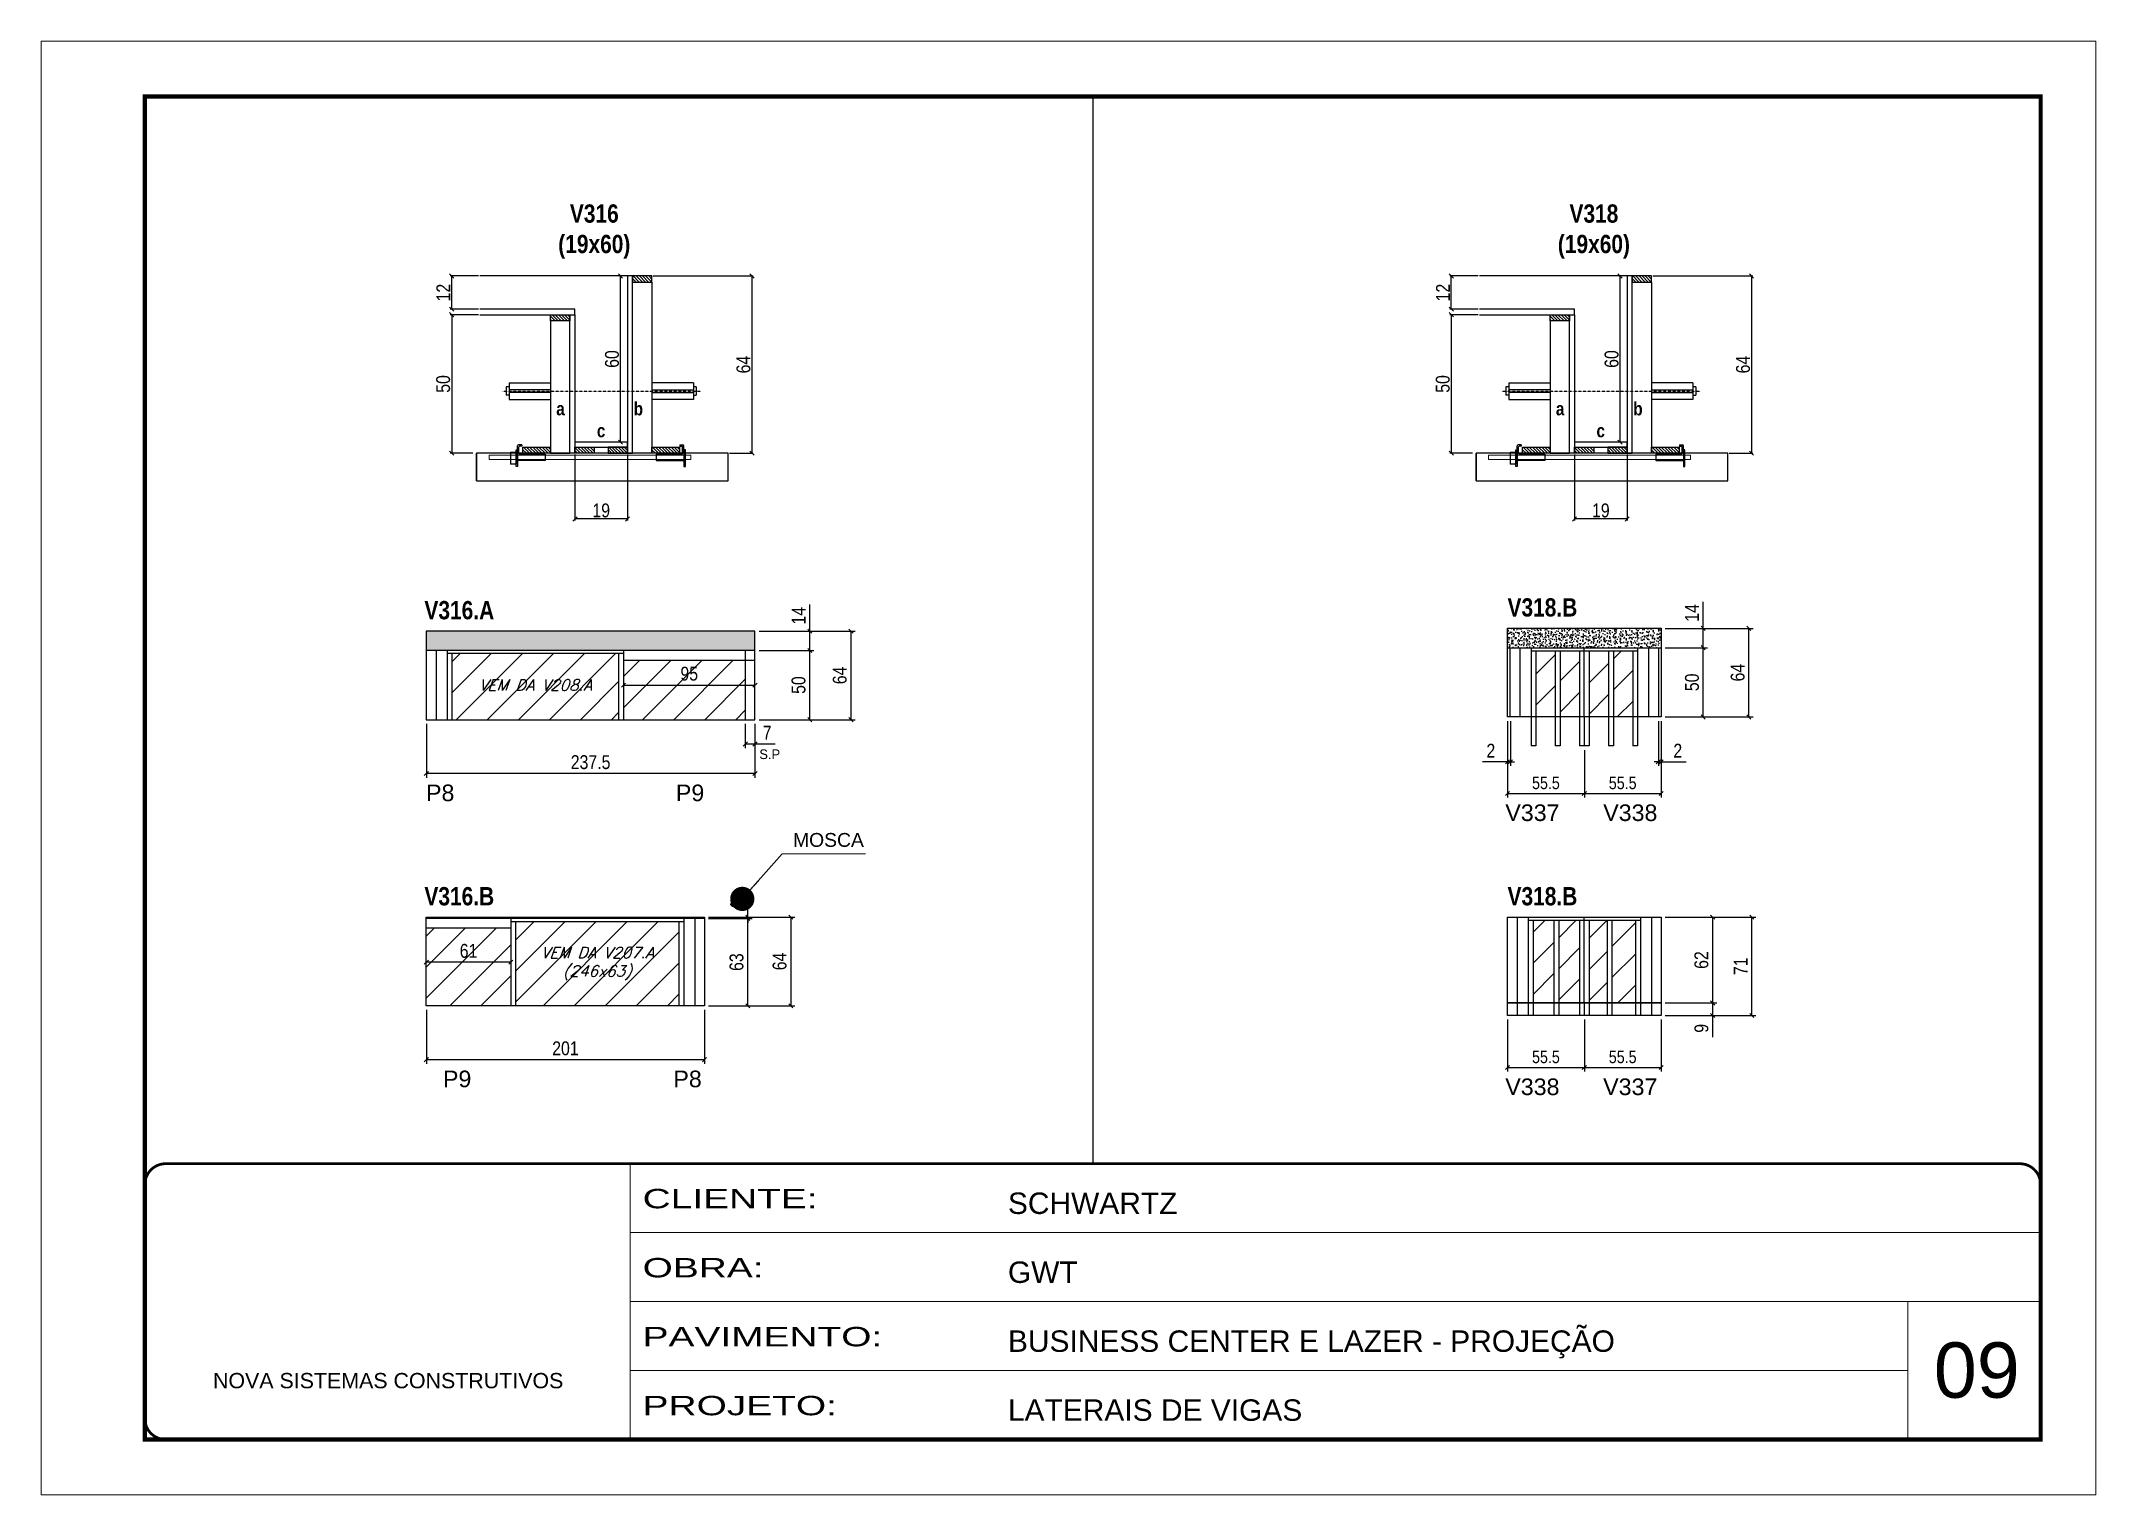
# Model space of a CAD drawing. Extents: x 2603 to 22413, y 1253 to 30260.
# Drawn here: x 13154 to 14639, y 26522 to 27572 of the extents above; entities that cross this region are included whole.
import ezdxf

# ---------------------------------------------------------------- set-up
doc = ezdxf.new("R2010")
doc.units = 0
for name, pattern in [('CONTINUO', [0]), ('DASHED', [0.75, 0.5, -0.25]), ('HIDDEN', [0.375, 0.25, -0.125])]:
    doc.linetypes.add(name, pattern=pattern)
for name, color, linetype in [('5', 5, 'Continuous'), ('barrote', 251, 'Continuous'), ('COTA', 241, 'Continuous'), ('detalhes', 4, 'Continuous'), ('NOMENCLATURA', 7, 'Continuous'), ('Painéis', 200, 'Continuous'), ('presilha', 1, 'Continuous'), ('SARR_2.2x10', 60, 'Continuous'), ('SARR_2.2x7', 40, 'Continuous'), ('SARR_3.5x7', 81, 'Continuous'), ('TENSOR', 3, 'Continuous'), ('texto', 7, 'Continuous')]:
    doc.layers.add(name, color=color, linetype=linetype)
for name, color, linetype, lineweight in [('CARIMBO', 255, 'Continuous', 9), ('CONCRETO', 251, 'Continuous', 25), ('Folhas', 255, 'Continuous', 9), ('Hachura', 251, 'Continuous', 9), ('SARRAFO DE PRESSAO', 251, 'DASHED', 9), ('SCO-___-LAJ', 2, 'Continuous', 0)]:
    doc.layers.add(name, color=color, linetype=linetype, lineweight=lineweight)
doc.styles.add('ARIAL', font='arial.ttf')
doc.styles.add('COTA TECNICA', font='techl___.ttf', dxfattribs={"height": 10})
doc.styles.add('COTA TECNICA 2X', font='techl___.ttf', dxfattribs={"height": 10})
doc.styles.add('COTA TECNICA-50', font='techl___.ttf', dxfattribs={"height": 9})
doc.styles.add('Romans', font='romans.shx')
doc.styles.add('ROMAS860', font='ROMAS860.SHX')
doc.styles.get("Standard").update_dxf_attribs({"font": 'arial.ttf'})
doc.styles.add('TECNICA', font='techb___.ttf', dxfattribs={"height": 10})
doc.styles.add('Tecnologia', font='')
doc.styles.get('Tecnologia').set_extended_font_data('Forgotten Futurist')
doc.dimstyles.new('3x', dxfattribs={"dimtxt": 10, "dimasz": 5, "dimexe": 7, "dimexo": 5, "dimgap": 4, "dimtad": 1, "dimdec": 4, "dimlfac": 0.333333, "dimdsep": 46, "dimtxsty": 'Standard', "dimblk": 'DOT', "dimcen": 0.09, "dimclrd": 1, "dimclre": 1, "dimclrt": 2, "dimadec": 0, "dimazin": 2, "dimtfac": 1, "dimtdec": 4, "dimtmove": 0, "dimatfit": 3, "dimldrblk": 'DOT', "dimfxl": 1, "dimtolj": 1, "dimtzin": 0, "dimlwd": 9, "dimlwe": 9, "dimarcsym": 0})
doc.dimstyles.new('COTA PAINEL-50', dxfattribs={"dimtxt": 9, "dimasz": 3, "dimexe": 3, "dimexo": 3, "dimgap": 3, "dimtad": 1, "dimdec": 1, "dimzin": 12, "dimdsep": 46, "dimtxsty": 'COTA TECNICA-50', "dimblk1": 'OBLIQUE', "dimblk2": 'OBLIQUE', "dimsah": 1, "dimcen": 0.9, "dimclrd": 4, "dimclre": 4, "dimclrt": 240, "dimadec": 1, "dimazin": 3, "dimtfac": 1, "dimtdec": 1, "dimtmove": 0, "dimatfit": 3, "dimfxl": 1, "dimtolj": 1, "dimtzin": 12, "dimarcsym": 0})
doc.dimstyles.new('PAINEL', dxfattribs={"dimtxt": 10, "dimasz": 3, "dimexe": 3, "dimexo": 3, "dimgap": 3, "dimtad": 1, "dimdec": 1, "dimzin": 12, "dimdsep": 46, "dimtxsty": 'COTA TECNICA', "dimblk1": 'OBLIQUE', "dimblk2": 'OBLIQUE', "dimsah": 1, "dimcen": 0.9, "dimclrd": 4, "dimclre": 4, "dimclrt": 240, "dimadec": 1, "dimazin": 3, "dimtfac": 1, "dimtdec": 1, "dimtmove": 0, "dimatfit": 3, "dimfxl": 1, "dimtolj": 1, "dimtzin": 12, "dimarcsym": 0})
doc.dimstyles.new('SECAO', dxfattribs={"dimscale": 0.333333, "dimtxt": 5, "dimasz": 9, "dimexe": 3, "dimexo": 3, "dimgap": 3, "dimtad": 1, "dimdec": 1, "dimlfac": 0.5, "dimzin": 12, "dimdsep": 46, "dimtxsty": 'COTA TECNICA 2X', "dimblk1": 'OBLIQUE', "dimblk2": 'OBLIQUE', "dimsah": 1, "dimcen": 0.9, "dimclrd": 4, "dimclre": 4, "dimclrt": 240, "dimadec": 1, "dimazin": 3, "dimtfac": 1, "dimtdec": 1, "dimtmove": 0, "dimatfit": 3, "dimfxl": 1, "dimtolj": 1, "dimtzin": 12, "dimarcsym": 0})
pattern_1 = [(135, (47498.1262, -96237.7658), (-1.122532015, -1.122532015), [])]
pattern_2 = [(135, (46775.7082, -96237.7658), (-1.122532015, -1.122532015), [])]

msp = doc.modelspace()

# ---------------------------------------------------------------- texts
at = {"layer": '5', "linetype": 'Continuous'}
for s, rotation, p in [('P8', 359.99996, (13432.57, 27023.07)), ('P9', 359.99996, (13613.15, 27023.07)), ('V337', 0.00004, (14212.6, 27008.73)), ('V338', 0.00004, (14283.33, 27008.73)), ('P9', 0.00004, (13444.82, 26816.46)), ('P8', 0.00004, (13611.34, 26816.46)), ('V338', 359.99996, (14212.57, 26810.77)), ('V337', 359.99996, (14283.29, 26810.77))]:
    msp.add_text(s, height=12, rotation=rotation, dxfattribs=at).set_placement(p)
at = {"layer": 'CARIMBO', "style": 'ARIAL'}
for s, height, p in [('MOSCA', 10, (13697.78, 26990.08)), ('09', 40, (14522.24, 26592.17))]:
    msp.add_text(s, height=height, dxfattribs=at).set_placement(p)
at = {"layer": 'detalhes', "style": 'TECNICA'}
for s, p in [('a', (13526.7, 27301.74)), ('b', (13582.67, 27301.73)), ('a', (14249.11, 27301.74)), ('b', (14305.09, 27301.73)), ('c', (13556.04, 27285.88)), ('c', (14278.45, 27285.88))]:
    msp.add_text(s, height=9.6, dxfattribs=at).set_placement(p)
at = {"layer": 'NOMENCLATURA', "style": 'TECNICA'}
for s, p in [('V316.A', (13431.4, 27154.44)), ('V318.B', (14214.16, 27156.44)), ('V316.B', (13431.4, 26947.82)), ('V318.B', (14214.16, 26947.82))]:
    msp.add_text(s, height=13.2, dxfattribs=at).set_placement(p)
at = {"layer": 'NOMENCLATURA', "char_height": 13.2, "attachment_point": 2, "style": 'TECNICA'}
for s, insert in [('V316\\P(19x60)', (13554.17, 27454.1)), ('V318\\P(19x60)', (14276.59, 27454.1))]:
    msp.add_mtext_dynamic_manual_height_columns(s, width=300.2766, gutter_width=1, heights=[0], dxfattribs=dict(at, insert=insert))
at = {"layer": 'texto', "color": 2, "char_height": 8, "attachment_point": 5, "style": 'Romans'}
for s, insert in [('{\\Q19;\\C256;VEM DA V208.A}', (13511.53, 27106.92)), ('{\\Q19;\\C256;VEM DA V207.A\\P(246x63)}', (13556.28, 26905.71))]:
    msp.add_mtext(s, dxfattribs=dict(at, insert=insert))
at = {"layer": 'texto', "color": 4, "insert": (13680.98, 27056.92), "char_height": 7, "attachment_point": 5, "style": 'ROMAS860'}
msp.add_mtext('S.P', dxfattribs=at)

# ---------------------------------------------------------------- blocks, each defined once
blk = doc.blocks.new('9999999999')
at = {"color": 30, "linetype": 'CONTINUO'}
for p, q in [((98564.6, 34230.2), (98564.6, 34429.4)), ((98564.6, 34379.6), (99584, 34379.6)), ((98564.6, 34329.8), (99488, 34329.8)), ((99584, 34329.8), (99488, 34329.8)), ((99488, 34329.8), (99488, 34230.2)), ((98564.6, 34280), (99488, 34280))]:
    blk.add_line(p, q, dxfattribs=at)
at = {"color": 30, "linetype": 'CONTINUO', "const_width": 2}
blk.add_lwpolyline([(99584, 34230.2), (99584, 34414.4, 0.414214), (99569, 34429.4), (98229, 34429.4, 0.414214), (98214, 34414.4), (98214, 34245.2, 0.414214), (98229, 34230.2), (99584, 34230.2)], format="xyb", dxfattribs=at)
at = {"layer": 'Folhas'}
blk.add_lwpolyline([(98139, 34190.2), (99624, 34190.2), (99624, 35240.2), (98139, 35240.2)], close=True, dxfattribs=at)
at = {"layer": 'Folhas', "color": 30, "const_width": 3}
blk.add_lwpolyline([(98214, 34230.2), (99584, 34230.2), (99584, 35200.2), (98214, 35200.2)], close=True, dxfattribs=at)
at = {"color": 7, "linetype": 'Continuous', "ltscale": 5, "style": 'ARIAL'}
for s, height, p in [('SCHWARTZ', 15.48, (98837.7, 34393.1)), ('GWT', 15.48, (98837.7, 34343.3)), ('BUSINESS CENTER E LAZER - PROJEÇÃO', 15.483, (98837.7, 34293.5)), ('NOVA SISTEMAS CONSTRUTIVOS', 11.059, (98263.2, 34267.2)), ('LATERAIS DE VIGAS', 15.483, (98837.7, 34243.7))]:
    blk.add_text(s, height=height, dxfattribs=at).set_placement(p)
at = {"layer": 'Folhas', "color": 7, "style": 'Tecnologia', "width": 1.5}
for s, p in [('CLIENTE:', (98573.7, 34397.2)), ('OBRA:', (98573.7, 34347.3)), ('PAVIMENTO:', (98573.7, 34297.5)), ('PROJETO:', (98573.7, 34247.7))]:
    blk.add_text(s, height=14, dxfattribs=at).set_placement(p)
blk = doc.blocks.new('_Oblique')
at = {"color": 0, "linetype": 'ByBlock', "lineweight": -2}
blk.add_line((-0.5, -0.5), (0.5, 0.5), dxfattribs=at)
blk = doc.blocks.new('*D1332')
at = {"layer": 'COTA', "color": 4, "linetype": 'ByBlock', "lineweight": -2, "transparency": 16777216}
for p, q in [((13432.8, 27078.9), (13432.8, 27040)), ((13670.3, 27078.9), (13670.3, 27040)), ((13670.3, 27043), (13432.8, 27043))]:
    blk.add_line(p, q, dxfattribs=at)
at = {"layer": 'Defpoints', "color": 0, "linetype": 'ByBlock', "transparency": 16777216}
for p in [(13432.8, 27081.9), (13670.3, 27081.9), (13432.8, 27043)]:
    blk.add_point(p, dxfattribs=at)
at = {"layer": 'COTA', "color": 4, "linetype": 'ByBlock', "lineweight": -2, "transparency": 16777216, "xscale": 3, "yscale": 3, "zscale": 3, "rotation": 180}
blk.add_blockref('_Oblique', (13432.8, 27043), dxfattribs=at)
at = {"layer": 'COTA', "color": 4, "linetype": 'ByBlock', "lineweight": -2, "transparency": 16777216, "xscale": 3, "yscale": 3, "zscale": 3}
blk.add_blockref('_Oblique', (13670.3, 27043), dxfattribs=at)
at = {"layer": 'COTA', "color": 240, "linetype": 'ByBlock', "transparency": 16777216, "insert": (13551.5, 27051.2), "char_height": 10, "attachment_point": 5, "style": 'COTA TECNICA'}
blk.add_mtext('\\A1;237.5', dxfattribs=at)
blk = doc.blocks.new('*D1333')
at = {"layer": 'COTA', "color": 4, "linetype": 'ByBlock', "lineweight": -2, "transparency": 16777216}
for p, q in [((13575.3, 27106.9), (13670.3, 27106.9)), ((13575.3, 27103.9), (13575.3, 27103.9))]:
    blk.add_line(p, q, dxfattribs=at)
at = {"layer": 'Defpoints', "color": 0, "linetype": 'ByBlock', "transparency": 16777216}
for p in [(13575.3, 27106.9), (13670.3, 27106.9), (13670.3, 27106.9)]:
    blk.add_point(p, dxfattribs=at)
at = {"layer": 'COTA', "color": 4, "linetype": 'ByBlock', "lineweight": -2, "transparency": 16777216, "xscale": 3, "yscale": 3, "zscale": 3, "rotation": 180}
blk.add_blockref('_Oblique', (13575.3, 27106.9), dxfattribs=at)
at = {"layer": 'COTA', "color": 4, "linetype": 'ByBlock', "lineweight": -2, "transparency": 16777216, "xscale": 3, "yscale": 3, "zscale": 3}
blk.add_blockref('_Oblique', (13670.3, 27106.9), dxfattribs=at)
at = {"layer": 'COTA', "color": 240, "linetype": 'ByBlock', "transparency": 16777216, "insert": (13622.8, 27115.1), "char_height": 10, "attachment_point": 5, "style": 'COTA TECNICA'}
blk.add_mtext('\\A1;95', dxfattribs=at)
blk = doc.blocks.new('*D1334')
at = {"layer": 'COTA', "color": 4, "linetype": 'ByBlock', "lineweight": -2, "transparency": 16777216}
for p, q in [((13432.8, 26872.3), (13432.8, 26833.4)), ((13633.8, 26872.3), (13633.8, 26833.4)), ((13432.8, 26836.4), (13633.8, 26836.4))]:
    blk.add_line(p, q, dxfattribs=at)
at = {"layer": 'Defpoints', "color": 0, "linetype": 'ByBlock', "transparency": 16777216}
for p in [(13432.8, 26875.3), (13633.8, 26875.3), (13633.8, 26836.4)]:
    blk.add_point(p, dxfattribs=at)
at = {"layer": 'COTA', "color": 4, "linetype": 'ByBlock', "lineweight": -2, "transparency": 16777216, "xscale": 3, "yscale": 3, "zscale": 3, "rotation": 180}
blk.add_blockref('_Oblique', (13432.8, 26836.4), dxfattribs=at)
at = {"layer": 'COTA', "color": 4, "linetype": 'ByBlock', "lineweight": -2, "transparency": 16777216, "xscale": 3, "yscale": 3, "zscale": 3}
blk.add_blockref('_Oblique', (13633.8, 26836.4), dxfattribs=at)
at = {"layer": 'COTA', "color": 240, "linetype": 'ByBlock', "transparency": 16777216, "insert": (13533.3, 26844.5), "char_height": 10, "attachment_point": 5, "style": 'COTA TECNICA'}
blk.add_mtext('\\A1;201', dxfattribs=at)
blk = doc.blocks.new('*D1335')
at = {"layer": 'COTA', "color": 4, "linetype": 'ByBlock', "lineweight": -2, "transparency": 16777216}
for p, q in [((13493.8, 26906.8), (13432.8, 26906.8)), ((13493.8, 26903.8), (13493.8, 26903.8))]:
    blk.add_line(p, q, dxfattribs=at)
at = {"layer": 'Defpoints', "color": 0, "linetype": 'ByBlock', "transparency": 16777216}
for p in [(13432.8, 26906.8), (13432.8, 26906.8), (13493.8, 26906.8)]:
    blk.add_point(p, dxfattribs=at)
at = {"layer": 'COTA', "color": 4, "linetype": 'ByBlock', "lineweight": -2, "transparency": 16777216, "xscale": 3, "yscale": 3, "zscale": 3, "rotation": 180}
blk.add_blockref('_Oblique', (13432.8, 26906.8), dxfattribs=at)
at = {"layer": 'COTA', "color": 4, "linetype": 'ByBlock', "lineweight": -2, "transparency": 16777216, "xscale": 3, "yscale": 3, "zscale": 3}
blk.add_blockref('_Oblique', (13493.8, 26906.8), dxfattribs=at)
at = {"layer": 'COTA', "color": 240, "linetype": 'ByBlock', "transparency": 16777216, "insert": (13463.3, 26914.9), "char_height": 10, "attachment_point": 5, "style": 'COTA TECNICA'}
blk.add_mtext('\\A1;61', dxfattribs=at)
blk = doc.blocks.new('*D1336')
at = {"layer": 'COTA', "color": 4, "linetype": 'ByBlock', "lineweight": -2, "transparency": 16777216}
for p, q in [((13673.3, 27131.9), (13712.9, 27131.9)), ((13709.9, 27081.9), (13709.9, 27131.9)), ((13673.3, 27081.9), (13712.9, 27081.9))]:
    blk.add_line(p, q, dxfattribs=at)
at = {"layer": 'Defpoints', "color": 0, "linetype": 'ByBlock', "transparency": 16777216}
for p in [(13670.3, 27131.9), (13709.9, 27131.9), (13670.3, 27081.9)]:
    blk.add_point(p, dxfattribs=at)
at = {"layer": 'COTA', "color": 4, "linetype": 'ByBlock', "lineweight": -2, "transparency": 16777216, "xscale": 3, "yscale": 3, "zscale": 3}
for p, rotation in [((13709.9, 27131.9), 90), ((13709.9, 27081.9), 270)]:
    blk.add_blockref('_Oblique', p, dxfattribs=dict(at, rotation=rotation))
at = {"layer": 'COTA', "color": 240, "linetype": 'ByBlock', "transparency": 16777216, "insert": (13701.8, 27106.9), "char_height": 10, "attachment_point": 5, "rotation": 90, "style": 'COTA TECNICA'}
blk.add_mtext('\\A1;50', dxfattribs=at)
blk = doc.blocks.new('*D1337')
at = {"layer": 'COTA', "color": 4, "linetype": 'ByBlock', "lineweight": -2, "transparency": 16777216}
for p, q in [((13709.9, 27145.9), (13709.9, 27165)), ((13673.3, 27145.9), (13712.9, 27145.9)), ((13709.9, 27131.9), (13709.9, 27145.9)), ((13673.3, 27131.9), (13712.9, 27131.9))]:
    blk.add_line(p, q, dxfattribs=at)
at = {"layer": 'Defpoints', "color": 0, "linetype": 'ByBlock', "transparency": 16777216}
for p in [(13670.3, 27145.9), (13709.9, 27145.9), (13670.3, 27131.9)]:
    blk.add_point(p, dxfattribs=at)
at = {"layer": 'COTA', "color": 4, "linetype": 'ByBlock', "lineweight": -2, "transparency": 16777216, "xscale": 3, "yscale": 3, "zscale": 3}
for p, rotation in [((13709.9, 27145.9), 90), ((13709.9, 27131.9), 270)]:
    blk.add_blockref('_Oblique', p, dxfattribs=dict(at, rotation=rotation))
at = {"layer": 'COTA', "color": 240, "linetype": 'ByBlock', "transparency": 16777216, "insert": (13701.9, 27157), "char_height": 10, "attachment_point": 5, "rotation": 90, "style": 'COTA TECNICA'}
blk.add_mtext('\\A1;14', dxfattribs=at)
blk = doc.blocks.new('*D1338')
at = {"layer": 'COTA', "color": 4, "linetype": 'ByBlock', "lineweight": -2, "transparency": 16777216}
for p, q in [((13673.3, 27145.9), (13742.7, 27145.9)), ((13739.7, 27081.9), (13739.7, 27145.9)), ((13673.3, 27081.9), (13742.7, 27081.9))]:
    blk.add_line(p, q, dxfattribs=at)
at = {"layer": 'Defpoints', "color": 0, "linetype": 'ByBlock', "transparency": 16777216}
for p in [(13670.3, 27145.9), (13739.7, 27145.9), (13670.3, 27081.9)]:
    blk.add_point(p, dxfattribs=at)
at = {"layer": 'COTA', "color": 4, "linetype": 'ByBlock', "lineweight": -2, "transparency": 16777216, "xscale": 3, "yscale": 3, "zscale": 3}
for p, rotation in [((13739.7, 27145.9), 90), ((13739.7, 27081.9), 270)]:
    blk.add_blockref('_Oblique', p, dxfattribs=dict(at, rotation=rotation))
at = {"layer": 'COTA', "color": 240, "linetype": 'ByBlock', "transparency": 16777216, "insert": (13731.6, 27113.9), "char_height": 10, "attachment_point": 5, "rotation": 90, "style": 'COTA TECNICA'}
blk.add_mtext('\\A1;64', dxfattribs=at)
blk = doc.blocks.new('*D1339')
at = {"layer": 'COTA', "color": 4, "linetype": 'ByBlock', "lineweight": -2, "transparency": 16777216}
for p, q in [((13663.3, 27078.9), (13663.3, 27061.4)), ((13670.3, 27078.9), (13670.3, 27061.4)), ((13663.3, 27064.4), (13670.3, 27064.4)), ((13670.3, 27064.4), (13685, 27064.4))]:
    blk.add_line(p, q, dxfattribs=at)
at = {"layer": 'Defpoints', "color": 0, "linetype": 'ByBlock', "transparency": 16777216}
for p in [(13663.3, 27081.9), (13670.3, 27081.9), (13670.3, 27064.4)]:
    blk.add_point(p, dxfattribs=at)
at = {"layer": 'COTA', "color": 4, "linetype": 'ByBlock', "lineweight": -2, "transparency": 16777216, "xscale": 3, "yscale": 3, "zscale": 3, "rotation": 180}
blk.add_blockref('_Oblique', (13663.3, 27064.4), dxfattribs=at)
at = {"layer": 'COTA', "color": 4, "linetype": 'ByBlock', "lineweight": -2, "transparency": 16777216, "xscale": 3, "yscale": 3, "zscale": 3}
blk.add_blockref('_Oblique', (13670.3, 27064.4), dxfattribs=at)
at = {"layer": 'COTA', "color": 240, "linetype": 'ByBlock', "transparency": 16777216, "insert": (13679.1, 27072.5), "char_height": 10, "attachment_point": 5, "style": 'COTA TECNICA'}
blk.add_mtext('\\A1;7', dxfattribs=at)
blk = doc.blocks.new('*D1340')
at = {"layer": 'COTA', "color": 4, "linetype": 'ByBlock', "lineweight": -2, "transparency": 16777216}
for p, q in [((13636.8, 26939.3), (13699.2, 26939.3)), ((13696.2, 26939.3), (13696.2, 26875.3)), ((13636.8, 26875.3), (13699.2, 26875.3))]:
    blk.add_line(p, q, dxfattribs=at)
at = {"layer": 'Defpoints', "color": 0, "linetype": 'ByBlock', "transparency": 16777216}
for p in [(13633.8, 26939.3), (13633.8, 26875.3), (13696.2, 26875.3)]:
    blk.add_point(p, dxfattribs=at)
at = {"layer": 'COTA', "color": 4, "linetype": 'ByBlock', "lineweight": -2, "transparency": 16777216, "xscale": 3, "yscale": 3, "zscale": 3}
for p, rotation in [((13696.2, 26939.3), 90), ((13696.2, 26875.3), 270)]:
    blk.add_blockref('_Oblique', p, dxfattribs=dict(at, rotation=rotation))
at = {"layer": 'COTA', "color": 240, "linetype": 'ByBlock', "transparency": 16777216, "insert": (13688.1, 26907.3), "char_height": 10, "attachment_point": 5, "rotation": 90, "style": 'COTA TECNICA'}
blk.add_mtext('\\A1;64', dxfattribs=at)
blk = doc.blocks.new('*D1292')
at = {"layer": 'COTA', "color": 4, "linetype": 'ByBlock', "lineweight": -2, "transparency": 16777216}
for p, q in [((14214.2, 27080.9), (14214.2, 27025.6)), ((14269.7, 27059.9), (14269.7, 27025.6)), ((14214.2, 27028.6), (14269.7, 27028.6))]:
    blk.add_line(p, q, dxfattribs=at)
at = {"layer": 'Defpoints', "color": 0, "linetype": 'ByBlock', "transparency": 16777216}
for p in [(14214.2, 27083.9), (14269.7, 27062.9), (14269.7, 27028.6)]:
    blk.add_point(p, dxfattribs=at)
at = {"layer": 'COTA', "color": 4, "linetype": 'ByBlock', "lineweight": -2, "transparency": 16777216, "xscale": 3, "yscale": 3, "zscale": 3, "rotation": 180}
blk.add_blockref('_Oblique', (14214.2, 27028.6), dxfattribs=at)
at = {"layer": 'COTA', "color": 4, "linetype": 'ByBlock', "lineweight": -2, "transparency": 16777216, "xscale": 3, "yscale": 3, "zscale": 3}
blk.add_blockref('_Oblique', (14269.7, 27028.6), dxfattribs=at)
at = {"layer": 'COTA', "color": 240, "linetype": 'ByBlock', "transparency": 16777216, "insert": (14241.9, 27036.2), "char_height": 9, "attachment_point": 5, "style": 'COTA TECNICA-50'}
blk.add_mtext('\\A1;55.5', dxfattribs=at)
blk = doc.blocks.new('*D1293')
at = {"layer": 'COTA', "color": 4, "linetype": 'ByBlock', "lineweight": -2, "transparency": 16777216}
for p, q in [((14325.2, 27080.9), (14325.2, 27025.6)), ((14269.7, 27059.9), (14269.7, 27025.6)), ((14269.7, 27028.6), (14325.2, 27028.6))]:
    blk.add_line(p, q, dxfattribs=at)
at = {"layer": 'Defpoints', "color": 0, "linetype": 'ByBlock', "transparency": 16777216}
for p in [(14325.2, 27083.9), (14269.7, 27062.9), (14325.2, 27028.6)]:
    blk.add_point(p, dxfattribs=at)
at = {"layer": 'COTA', "color": 4, "linetype": 'ByBlock', "lineweight": -2, "transparency": 16777216, "xscale": 3, "yscale": 3, "zscale": 3, "rotation": 180}
blk.add_blockref('_Oblique', (14269.7, 27028.6), dxfattribs=at)
at = {"layer": 'COTA', "color": 4, "linetype": 'ByBlock', "lineweight": -2, "transparency": 16777216, "xscale": 3, "yscale": 3, "zscale": 3}
blk.add_blockref('_Oblique', (14325.2, 27028.6), dxfattribs=at)
at = {"layer": 'COTA', "color": 240, "linetype": 'ByBlock', "transparency": 16777216, "insert": (14297.4, 27036.2), "char_height": 9, "attachment_point": 5, "style": 'COTA TECNICA-50'}
blk.add_mtext('\\A1;55.5', dxfattribs=at)
blk = doc.blocks.new('*D227')
at = {"layer": 'COTA', "color": 4, "linetype": 'ByBlock', "lineweight": -2, "transparency": 16777216}
for p, q in [((14214.2, 26865.3), (14214.2, 26827.7)), ((14269.7, 26865.3), (14269.7, 26827.7)), ((14214.2, 26830.7), (14269.7, 26830.7))]:
    blk.add_line(p, q, dxfattribs=at)
at = {"layer": 'Defpoints', "color": 0, "linetype": 'ByBlock', "transparency": 16777216}
for p in [(14214.2, 26868.3), (14269.7, 26868.3), (14269.7, 26830.7)]:
    blk.add_point(p, dxfattribs=at)
at = {"layer": 'COTA', "color": 4, "linetype": 'ByBlock', "lineweight": -2, "transparency": 16777216, "xscale": 3, "yscale": 3, "zscale": 3, "rotation": 180}
blk.add_blockref('_Oblique', (14214.2, 26830.7), dxfattribs=at)
at = {"layer": 'COTA', "color": 4, "linetype": 'ByBlock', "lineweight": -2, "transparency": 16777216, "xscale": 3, "yscale": 3, "zscale": 3}
blk.add_blockref('_Oblique', (14269.7, 26830.7), dxfattribs=at)
at = {"layer": 'COTA', "color": 240, "linetype": 'ByBlock', "transparency": 16777216, "insert": (14241.9, 26838.3), "char_height": 9, "attachment_point": 5, "style": 'COTA TECNICA-50'}
blk.add_mtext('\\A1;55.5', dxfattribs=at)
blk = doc.blocks.new('*D228')
at = {"layer": 'COTA', "color": 4, "linetype": 'ByBlock', "lineweight": -2, "transparency": 16777216}
for p, q in [((14269.7, 26865.3), (14269.7, 26827.7)), ((14325.2, 26865.3), (14325.2, 26827.7)), ((14269.7, 26830.7), (14325.2, 26830.7))]:
    blk.add_line(p, q, dxfattribs=at)
at = {"layer": 'Defpoints', "color": 0, "linetype": 'ByBlock', "transparency": 16777216}
for p in [(14269.7, 26868.3), (14325.2, 26868.3), (14325.2, 26830.7)]:
    blk.add_point(p, dxfattribs=at)
at = {"layer": 'COTA', "color": 4, "linetype": 'ByBlock', "lineweight": -2, "transparency": 16777216, "xscale": 3, "yscale": 3, "zscale": 3, "rotation": 180}
blk.add_blockref('_Oblique', (14269.7, 26830.7), dxfattribs=at)
at = {"layer": 'COTA', "color": 4, "linetype": 'ByBlock', "lineweight": -2, "transparency": 16777216, "xscale": 3, "yscale": 3, "zscale": 3}
blk.add_blockref('_Oblique', (14325.2, 26830.7), dxfattribs=at)
at = {"layer": 'COTA', "color": 240, "linetype": 'ByBlock', "transparency": 16777216, "insert": (14297.4, 26838.3), "char_height": 9, "attachment_point": 5, "style": 'COTA TECNICA-50'}
blk.add_mtext('\\A1;55.5', dxfattribs=at)
blk = doc.blocks.new('*D229')
at = {"layer": 'COTA', "color": 4, "linetype": 'ByBlock', "lineweight": -2, "transparency": 16777216}
for p, q in [((14214.2, 27071.9), (14214.2, 27048.5)), ((14216.2, 27080.9), (14216.2, 27048.5)), ((14214.2, 27051.5), (14196.1, 27051.5)), ((14216.2, 27051.5), (14214.2, 27051.5)), ((14216.2, 27051.5), (14219.2, 27051.5))]:
    blk.add_line(p, q, dxfattribs=at)
at = {"layer": 'Defpoints', "color": 0, "linetype": 'ByBlock', "transparency": 16777216}
for p in [(14214.2, 27074.9), (14216.2, 27083.9), (14214.2, 27051.5)]:
    blk.add_point(p, dxfattribs=at)
at = {"layer": 'COTA', "color": 4, "linetype": 'ByBlock', "lineweight": -2, "transparency": 16777216, "xscale": 3, "yscale": 3, "zscale": 3}
blk.add_blockref('_Oblique', (14214.2, 27051.5), dxfattribs=at)
at = {"layer": 'COTA', "color": 4, "linetype": 'ByBlock', "lineweight": -2, "transparency": 16777216, "xscale": 3, "yscale": 3, "zscale": 3, "rotation": 180}
blk.add_blockref('_Oblique', (14216.2, 27051.5), dxfattribs=at)
at = {"layer": 'COTA', "color": 240, "linetype": 'ByBlock', "transparency": 16777216, "insert": (14202.1, 27059.5), "char_height": 10, "attachment_point": 5, "style": 'COTA TECNICA'}
blk.add_mtext('\\A1;2', dxfattribs=at)
blk = doc.blocks.new('*D230')
at = {"layer": 'COTA', "color": 4, "linetype": 'ByBlock', "lineweight": -2, "transparency": 16777216}
for p, q in [((14323.2, 27080.9), (14323.2, 27048.5)), ((14325.2, 27071.9), (14325.2, 27048.5)), ((14323.2, 27051.5), (14320.2, 27051.5)), ((14323.2, 27051.5), (14325.2, 27051.5)), ((14325.2, 27051.5), (14343.3, 27051.5))]:
    blk.add_line(p, q, dxfattribs=at)
at = {"layer": 'Defpoints', "color": 0, "linetype": 'ByBlock', "transparency": 16777216}
for p in [(14323.2, 27083.9), (14325.2, 27074.9), (14325.2, 27051.5)]:
    blk.add_point(p, dxfattribs=at)
at = {"layer": 'COTA', "color": 4, "linetype": 'ByBlock', "lineweight": -2, "transparency": 16777216, "xscale": 3, "yscale": 3, "zscale": 3}
blk.add_blockref('_Oblique', (14323.2, 27051.5), dxfattribs=at)
at = {"layer": 'COTA', "color": 4, "linetype": 'ByBlock', "lineweight": -2, "transparency": 16777216, "xscale": 3, "yscale": 3, "zscale": 3, "rotation": 180}
blk.add_blockref('_Oblique', (14325.2, 27051.5), dxfattribs=at)
at = {"layer": 'COTA', "color": 240, "linetype": 'ByBlock', "transparency": 16777216, "insert": (14337.2, 27059.5), "char_height": 10, "attachment_point": 5, "style": 'COTA TECNICA'}
blk.add_mtext('\\A1;2', dxfattribs=at)
blk = doc.blocks.new('*D1294')
at = {"layer": 'COTA', "color": 4, "linetype": 'ByBlock', "lineweight": -2, "transparency": 16777216}
for p, q in [((14328.2, 27133.9), (14358.6, 27133.9)), ((14355.6, 27083.9), (14355.6, 27133.9)), ((14328.2, 27083.9), (14358.6, 27083.9))]:
    blk.add_line(p, q, dxfattribs=at)
at = {"layer": 'Defpoints', "color": 0, "linetype": 'ByBlock', "transparency": 16777216}
for p in [(14325.2, 27133.9), (14355.6, 27133.9), (14325.2, 27083.9)]:
    blk.add_point(p, dxfattribs=at)
at = {"layer": 'COTA', "color": 4, "linetype": 'ByBlock', "lineweight": -2, "transparency": 16777216, "xscale": 3, "yscale": 3, "zscale": 3}
for p, rotation in [((14355.6, 27133.9), 90), ((14355.6, 27083.9), 270)]:
    blk.add_blockref('_Oblique', p, dxfattribs=dict(at, rotation=rotation))
at = {"layer": 'COTA', "color": 240, "linetype": 'ByBlock', "transparency": 16777216, "insert": (14347.5, 27108.9), "char_height": 10, "attachment_point": 5, "rotation": 90, "style": 'COTA TECNICA'}
blk.add_mtext('\\A1;50', dxfattribs=at)
blk = doc.blocks.new('*D231')
at = {"layer": 'COTA', "color": 4, "linetype": 'ByBlock', "lineweight": -2, "transparency": 16777216}
for p, q in [((14328.2, 26939.3), (14365.4, 26939.3)), ((14362.4, 26939.3), (14362.4, 26877.3)), ((14328.2, 26877.3), (14365.4, 26877.3))]:
    blk.add_line(p, q, dxfattribs=at)
at = {"layer": 'Defpoints', "color": 0, "linetype": 'ByBlock', "transparency": 16777216}
for p in [(14325.2, 26939.3), (14325.2, 26877.3), (14362.4, 26877.3)]:
    blk.add_point(p, dxfattribs=at)
at = {"layer": 'COTA', "color": 4, "linetype": 'ByBlock', "lineweight": -2, "transparency": 16777216, "xscale": 3, "yscale": 3, "zscale": 3}
for p, rotation in [((14362.4, 26939.3), 90), ((14362.4, 26877.3), 270)]:
    blk.add_blockref('_Oblique', p, dxfattribs=dict(at, rotation=rotation))
at = {"layer": 'COTA', "color": 240, "linetype": 'ByBlock', "transparency": 16777216, "insert": (14354.3, 26908.3), "char_height": 10, "attachment_point": 5, "rotation": 90, "style": 'COTA TECNICA'}
blk.add_mtext('\\A1;62', dxfattribs=at)
blk = doc.blocks.new('*D232')
at = {"layer": 'COTA', "color": 4, "linetype": 'ByBlock', "lineweight": -2, "transparency": 16777216}
for p, q in [((14328.2, 26877.3), (14365.4, 26877.3)), ((14328.2, 26868.3), (14365.4, 26868.3)), ((14362.4, 26877.3), (14362.4, 26868.3)), ((14362.4, 26868.3), (14362.4, 26852.6))]:
    blk.add_line(p, q, dxfattribs=at)
at = {"layer": 'Defpoints', "color": 0, "linetype": 'ByBlock', "transparency": 16777216}
for p in [(14325.2, 26877.3), (14325.2, 26868.3), (14362.4, 26868.3)]:
    blk.add_point(p, dxfattribs=at)
at = {"layer": 'COTA', "color": 4, "linetype": 'ByBlock', "lineweight": -2, "transparency": 16777216, "xscale": 3, "yscale": 3, "zscale": 3}
for p, rotation in [((14362.4, 26877.3), 90), ((14362.4, 26868.3), 270)]:
    blk.add_blockref('_Oblique', p, dxfattribs=dict(at, rotation=rotation))
at = {"layer": 'COTA', "color": 240, "linetype": 'ByBlock', "transparency": 16777216, "insert": (14354.3, 26859), "char_height": 10, "attachment_point": 5, "rotation": 90, "style": 'COTA TECNICA'}
blk.add_mtext('\\A1;9', dxfattribs=at)
blk = doc.blocks.new('*D233')
at = {"layer": 'COTA', "color": 4, "linetype": 'ByBlock', "lineweight": -2, "transparency": 16777216}
for p, q in [((14328.2, 26939.3), (14393.7, 26939.3)), ((14390.7, 26868.3), (14390.7, 26939.3)), ((14328.2, 26868.3), (14393.7, 26868.3))]:
    blk.add_line(p, q, dxfattribs=at)
at = {"layer": 'Defpoints', "color": 0, "linetype": 'ByBlock', "transparency": 16777216}
for p in [(14325.2, 26939.3), (14390.7, 26939.3), (14325.2, 26868.3)]:
    blk.add_point(p, dxfattribs=at)
at = {"layer": 'COTA', "color": 4, "linetype": 'ByBlock', "lineweight": -2, "transparency": 16777216, "xscale": 3, "yscale": 3, "zscale": 3}
for p, rotation in [((14390.7, 26939.3), 90), ((14390.7, 26868.3), 270)]:
    blk.add_blockref('_Oblique', p, dxfattribs=dict(at, rotation=rotation))
at = {"layer": 'COTA', "color": 240, "linetype": 'ByBlock', "transparency": 16777216, "insert": (14382.7, 26903.8), "char_height": 10, "attachment_point": 5, "rotation": 90, "style": 'COTA TECNICA'}
blk.add_mtext('\\A1;71', dxfattribs=at)
blk = doc.blocks.new('*D234')
at = {"layer": 'COTA', "color": 4, "lineweight": -2, "transparency": 16777216}
for p, q in [((14262.6, 27273.4), (14262.6, 27225.9)), ((14300.6, 27273.4), (14300.6, 27225.9)), ((14300.6, 27226.9), (14262.6, 27226.9))]:
    blk.add_line(p, q, dxfattribs=at)
at = {"layer": 'Defpoints', "color": 0, "transparency": 16777216}
for p in [(14262.6, 27274.4), (14300.6, 27274.4), (14262.6, 27226.9)]:
    blk.add_point(p, dxfattribs=at)
at = {"layer": 'COTA', "color": 4, "lineweight": -2, "transparency": 16777216, "xscale": 3, "yscale": 3, "zscale": 3, "rotation": 180}
blk.add_blockref('_Oblique', (14262.6, 27226.9), dxfattribs=at)
at = {"layer": 'COTA', "color": 4, "lineweight": -2, "transparency": 16777216, "xscale": 3, "yscale": 3, "zscale": 3}
blk.add_blockref('_Oblique', (14300.6, 27226.9), dxfattribs=at)
at = {"layer": 'COTA', "color": 240, "transparency": 16777216, "insert": (14281.6, 27233), "char_height": 10, "attachment_point": 5, "style": 'COTA TECNICA 2X'}
blk.add_mtext('\\A1;19', dxfattribs=at)
blk = doc.blocks.new('PRESILHA METÁLICA 1')
at = {"layer": 'presilha'}
for p, q in [((0, 13), (6, 13)), ((0, 13), (0, 0)), ((6, 0), (0, 0)), ((6, 15.5), (7.5, 15.5)), ((6, -2.5), (6, 15.5)), ((6, 13), (6, 0)), ((7.5, 10.6), (7.5, 19.9)), ((7.5, 15.5), (7.5, -2.5)), ((37.5, 4.1), (7.5, 4.1)), ((12, 21), (8.6, 21)), ((9, 11.6), (9, 18.9)), ((12, 19.5), (9.6, 19.5)), ((37.5, 11), (9.6, 11)), ((12, 21), (12, 19.5)), ((37.5, 11), (37.5, 4.1)), ((7.5, -2.5), (6, -2.5))]:
    blk.add_line(p, q, dxfattribs=at)
for centre, radius, start, end in [((8.6, 19.9), 1.14, 90, 180), ((9.6, 18.9), 0.57, 90, 180), ((9.6, 11.6), 0.57, 180, 270)]:
    blk.add_arc(centre, radius, start, end, dxfattribs=at)
blk = doc.blocks.new('PRESILHA METÁLICA 2')
at = {"layer": 'presilha'}
for p, q in [((-5.2, 23.5), (-5.2, 22)), ((-5.2, 23.5), (-1.9, 23.5)), ((-0.8, 14.6), (-0.8, 22.4)), ((-30.8, 13.5), (-30.8, 6.6)), ((-30.8, 13.5), (-2.8, 13.5)), ((-30.8, 6.6), (-0.8, 6.6)), ((-5.2, 22), (-2.8, 22)), ((-2.2, 14.1), (-2.2, 21.4)), ((0.8, 18), (-0.8, 18)), ((-0.8, 18), (-0.8, 0)), ((-0.8, 0), (0.8, 0)), ((0.8, 0), (0.8, 18))]:
    blk.add_line(p, q, dxfattribs=at)
for centre, radius, start, end in [((-1.9, 22.4), 1.14, 0, 90), ((-2.8, 21.4), 0.57, 0, 90), ((-2.8, 14.1), 0.57, 270, 0)]:
    blk.add_arc(centre, radius, start, end, dxfattribs=at)
blk = doc.blocks.new('*D235')
at = {"layer": 'COTA', "color": 4, "lineweight": -2, "transparency": 16777216}
for p, q in [((14192.9, 27374.4), (14172.5, 27374.4)), ((14173.5, 27374.4), (14173.5, 27274.4)), ((14188.8, 27274.4), (14172.5, 27274.4))]:
    blk.add_line(p, q, dxfattribs=at)
at = {"layer": 'Defpoints', "color": 0, "transparency": 16777216}
for p in [(14193.9, 27374.4), (14173.5, 27274.4), (14189.8, 27274.4)]:
    blk.add_point(p, dxfattribs=at)
at = {"layer": 'COTA', "color": 4, "lineweight": -2, "transparency": 16777216, "xscale": 3, "yscale": 3, "zscale": 3}
for p, rotation in [((14173.5, 27374.4), 90), ((14173.5, 27274.4), 270)]:
    blk.add_blockref('_Oblique', p, dxfattribs=dict(at, rotation=rotation))
at = {"layer": 'COTA', "color": 240, "transparency": 16777216, "insert": (14167.4, 27324.4), "char_height": 10, "attachment_point": 5, "rotation": 90, "style": 'COTA TECNICA 2X'}
blk.add_mtext('\\A1;50', dxfattribs=at)
blk = doc.blocks.new('*D236')
at = {"layer": 'COTA', "color": 4, "lineweight": -2, "transparency": 16777216}
for p, q in [((14192.9, 27402.4), (14172.5, 27402.4)), ((14173.5, 27378.4), (14173.5, 27402.4)), ((14192.9, 27378.4), (14172.5, 27378.4))]:
    blk.add_line(p, q, dxfattribs=at)
at = {"layer": 'Defpoints', "color": 0, "transparency": 16777216}
for p in [(14173.5, 27402.4), (14193.9, 27402.4), (14193.9, 27378.4)]:
    blk.add_point(p, dxfattribs=at)
at = {"layer": 'COTA', "color": 4, "lineweight": -2, "transparency": 16777216, "xscale": 3, "yscale": 3, "zscale": 3}
for p, rotation in [((14173.5, 27402.4), 90), ((14173.5, 27378.4), 270)]:
    blk.add_blockref('_Oblique', p, dxfattribs=dict(at, rotation=rotation))
at = {"layer": 'COTA', "color": 240, "transparency": 16777216, "insert": (14167.5, 27390.4), "char_height": 10, "attachment_point": 5, "rotation": 90, "style": 'COTA TECNICA 2X'}
blk.add_mtext('\\A1;12', dxfattribs=at)
blk = doc.blocks.new('*D237')
at = {"layer": 'COTA', "color": 4, "lineweight": -2, "transparency": 16777216}
for p, q in [((14319.2, 27402.4), (14391.5, 27402.4)), ((14390.5, 27402.4), (14390.5, 27274.4)), ((14374.4, 27274.4), (14391.5, 27274.4))]:
    blk.add_line(p, q, dxfattribs=at)
at = {"layer": 'Defpoints', "color": 0, "transparency": 16777216}
for p in [(14318.2, 27402.4), (14373.4, 27274.4), (14390.5, 27274.4)]:
    blk.add_point(p, dxfattribs=at)
at = {"layer": 'COTA', "color": 4, "lineweight": -2, "transparency": 16777216, "xscale": 3, "yscale": 3, "zscale": 3}
for p, rotation in [((14390.5, 27402.4), 90), ((14390.5, 27274.4), 270)]:
    blk.add_blockref('_Oblique', p, dxfattribs=dict(at, rotation=rotation))
at = {"layer": 'COTA', "color": 240, "transparency": 16777216, "insert": (14384.4, 27338.4), "char_height": 10, "attachment_point": 5, "rotation": 90, "style": 'COTA TECNICA 2X'}
blk.add_mtext('\\A1;64', dxfattribs=at)
blk = doc.blocks.new('*D1295')
at = {"layer": 'COTA', "color": 4, "lineweight": -2, "transparency": 16777216}
for p, q in [((14299.6, 27402.4), (14294.5, 27402.4)), ((14295.5, 27282.4), (14295.5, 27402.4)), ((14299.6, 27282.4), (14294.5, 27282.4))]:
    blk.add_line(p, q, dxfattribs=at)
at = {"layer": 'Defpoints', "color": 0, "transparency": 16777216}
for p in [(14295.5, 27402.4), (14300.6, 27402.4), (14300.6, 27282.4)]:
    blk.add_point(p, dxfattribs=at)
at = {"layer": 'COTA', "color": 4, "lineweight": -2, "transparency": 16777216, "xscale": 3, "yscale": 3, "zscale": 3}
for p, rotation in [((14295.5, 27402.4), 90), ((14295.5, 27282.4), 270)]:
    blk.add_blockref('_Oblique', p, dxfattribs=dict(at, rotation=rotation))
at = {"layer": 'COTA', "color": 240, "transparency": 16777216, "insert": (14289.4, 27342.4), "char_height": 10, "attachment_point": 5, "rotation": 90, "style": 'COTA TECNICA 2X'}
blk.add_mtext('\\A1;60', dxfattribs=at)
blk = doc.blocks.new('*D1107')
at = {"layer": 'COTA', "color": 4, "linetype": 'ByBlock', "lineweight": -2, "transparency": 16777216}
for p, q in [((14355.6, 27147.9), (14355.6, 27167)), ((14328.2, 27147.9), (14358.6, 27147.9)), ((14355.6, 27133.9), (14355.6, 27147.9)), ((14328.2, 27133.9), (14358.6, 27133.9))]:
    blk.add_line(p, q, dxfattribs=at)
at = {"layer": 'Defpoints', "color": 0, "linetype": 'ByBlock', "transparency": 16777216}
for p in [(14325.2, 27147.9), (14355.6, 27147.9), (14325.2, 27133.9)]:
    blk.add_point(p, dxfattribs=at)
at = {"layer": 'COTA', "color": 4, "linetype": 'ByBlock', "lineweight": -2, "transparency": 16777216, "xscale": 3, "yscale": 3, "zscale": 3}
for p, rotation in [((14355.6, 27147.9), 90), ((14355.6, 27133.9), 270)]:
    blk.add_blockref('_Oblique', p, dxfattribs=dict(at, rotation=rotation))
at = {"layer": 'COTA', "color": 240, "linetype": 'ByBlock', "transparency": 16777216, "insert": (14347.5, 27159), "char_height": 10, "attachment_point": 5, "rotation": 90, "style": 'COTA TECNICA'}
blk.add_mtext('\\A1;14', dxfattribs=at)
blk = doc.blocks.new('*D1108')
at = {"layer": 'COTA', "color": 4, "linetype": 'ByBlock', "lineweight": -2, "transparency": 16777216}
for p, q in [((14328.2, 27147.9), (14391.6, 27147.9)), ((14388.6, 27083.9), (14388.6, 27147.9)), ((14328.2, 27083.9), (14391.6, 27083.9))]:
    blk.add_line(p, q, dxfattribs=at)
at = {"layer": 'Defpoints', "color": 0, "linetype": 'ByBlock', "transparency": 16777216}
for p in [(14325.2, 27147.9), (14388.6, 27147.9), (14325.2, 27083.9)]:
    blk.add_point(p, dxfattribs=at)
at = {"layer": 'COTA', "color": 4, "linetype": 'ByBlock', "lineweight": -2, "transparency": 16777216, "xscale": 3, "yscale": 3, "zscale": 3}
for p, rotation in [((14388.6, 27147.9), 90), ((14388.6, 27083.9), 270)]:
    blk.add_blockref('_Oblique', p, dxfattribs=dict(at, rotation=rotation))
at = {"layer": 'COTA', "color": 240, "linetype": 'ByBlock', "transparency": 16777216, "insert": (14380.5, 27115.9), "char_height": 10, "attachment_point": 5, "rotation": 90, "style": 'COTA TECNICA'}
blk.add_mtext('\\A1;64', dxfattribs=at)
blk = doc.blocks.new('*D186')
at = {"layer": 'COTA', "color": 4, "lineweight": -2, "transparency": 16777216}
for p, q in [((13540.2, 27273.4), (13540.2, 27225.9)), ((13578.2, 27273.4), (13578.2, 27225.9)), ((13578.2, 27226.9), (13540.2, 27226.9))]:
    blk.add_line(p, q, dxfattribs=at)
at = {"layer": 'Defpoints', "color": 0, "transparency": 16777216}
for p in [(13540.2, 27274.4), (13578.2, 27274.4), (13540.2, 27226.9)]:
    blk.add_point(p, dxfattribs=at)
at = {"layer": 'COTA', "color": 4, "lineweight": -2, "transparency": 16777216, "xscale": 3, "yscale": 3, "zscale": 3, "rotation": 180}
blk.add_blockref('_Oblique', (13540.2, 27226.9), dxfattribs=at)
at = {"layer": 'COTA', "color": 4, "lineweight": -2, "transparency": 16777216, "xscale": 3, "yscale": 3, "zscale": 3}
blk.add_blockref('_Oblique', (13578.2, 27226.9), dxfattribs=at)
at = {"layer": 'COTA', "color": 240, "transparency": 16777216, "insert": (13559.2, 27233), "char_height": 10, "attachment_point": 5, "style": 'COTA TECNICA 2X'}
blk.add_mtext('\\A1;19', dxfattribs=at)
blk = doc.blocks.new('*D202')
at = {"layer": 'COTA', "color": 4, "lineweight": -2, "transparency": 16777216}
for p, q in [((13470.5, 27374.4), (13450.1, 27374.4)), ((13451.1, 27374.4), (13451.1, 27274.4)), ((13466.4, 27274.4), (13450.1, 27274.4))]:
    blk.add_line(p, q, dxfattribs=at)
at = {"layer": 'Defpoints', "color": 0, "transparency": 16777216}
for p in [(13471.5, 27374.4), (13451.1, 27274.4), (13467.4, 27274.4)]:
    blk.add_point(p, dxfattribs=at)
at = {"layer": 'COTA', "color": 4, "lineweight": -2, "transparency": 16777216, "xscale": 3, "yscale": 3, "zscale": 3}
for p, rotation in [((13451.1, 27374.4), 90), ((13451.1, 27274.4), 270)]:
    blk.add_blockref('_Oblique', p, dxfattribs=dict(at, rotation=rotation))
at = {"layer": 'COTA', "color": 240, "transparency": 16777216, "insert": (13445, 27324.4), "char_height": 10, "attachment_point": 5, "rotation": 90, "style": 'COTA TECNICA 2X'}
blk.add_mtext('\\A1;50', dxfattribs=at)
blk = doc.blocks.new('*D203')
at = {"layer": 'COTA', "color": 4, "lineweight": -2, "transparency": 16777216}
for p, q in [((13470.5, 27402.4), (13450.1, 27402.4)), ((13451.1, 27378.4), (13451.1, 27402.4)), ((13470.5, 27378.4), (13450.1, 27378.4))]:
    blk.add_line(p, q, dxfattribs=at)
at = {"layer": 'Defpoints', "color": 0, "transparency": 16777216}
for p in [(13451.1, 27402.4), (13471.5, 27402.4), (13471.5, 27378.4)]:
    blk.add_point(p, dxfattribs=at)
at = {"layer": 'COTA', "color": 4, "lineweight": -2, "transparency": 16777216, "xscale": 3, "yscale": 3, "zscale": 3}
for p, rotation in [((13451.1, 27402.4), 90), ((13451.1, 27378.4), 270)]:
    blk.add_blockref('_Oblique', p, dxfattribs=dict(at, rotation=rotation))
at = {"layer": 'COTA', "color": 240, "transparency": 16777216, "insert": (13445.1, 27390.4), "char_height": 10, "attachment_point": 5, "rotation": 90, "style": 'COTA TECNICA 2X'}
blk.add_mtext('\\A1;12', dxfattribs=at)
blk = doc.blocks.new('*D204')
at = {"layer": 'COTA', "color": 4, "lineweight": -2, "transparency": 16777216}
for p, q in [((13596.8, 27402.4), (13669.1, 27402.4)), ((13668.1, 27402.4), (13668.1, 27274.4)), ((13652, 27274.4), (13669.1, 27274.4))]:
    blk.add_line(p, q, dxfattribs=at)
at = {"layer": 'Defpoints', "color": 0, "transparency": 16777216}
for p in [(13595.8, 27402.4), (13651, 27274.4), (13668.1, 27274.4)]:
    blk.add_point(p, dxfattribs=at)
at = {"layer": 'COTA', "color": 4, "lineweight": -2, "transparency": 16777216, "xscale": 3, "yscale": 3, "zscale": 3}
for p, rotation in [((13668.1, 27402.4), 90), ((13668.1, 27274.4), 270)]:
    blk.add_blockref('_Oblique', p, dxfattribs=dict(at, rotation=rotation))
at = {"layer": 'COTA', "color": 240, "transparency": 16777216, "insert": (13662, 27338.4), "char_height": 10, "attachment_point": 5, "rotation": 90, "style": 'COTA TECNICA 2X'}
blk.add_mtext('\\A1;64', dxfattribs=at)
blk = doc.blocks.new('*D1202')
at = {"layer": 'COTA', "color": 4, "lineweight": -2, "transparency": 16777216}
for p, q in [((13577.2, 27402.4), (13572.1, 27402.4)), ((13573.1, 27282.4), (13573.1, 27402.4)), ((13577.2, 27282.4), (13572.1, 27282.4))]:
    blk.add_line(p, q, dxfattribs=at)
at = {"layer": 'Defpoints', "color": 0, "transparency": 16777216}
for p in [(13573.1, 27402.4), (13578.2, 27402.4), (13578.2, 27282.4)]:
    blk.add_point(p, dxfattribs=at)
at = {"layer": 'COTA', "color": 4, "lineweight": -2, "transparency": 16777216, "xscale": 3, "yscale": 3, "zscale": 3}
for p, rotation in [((13573.1, 27402.4), 90), ((13573.1, 27282.4), 270)]:
    blk.add_blockref('_Oblique', p, dxfattribs=dict(at, rotation=rotation))
at = {"layer": 'COTA', "color": 240, "transparency": 16777216, "insert": (13567, 27342.4), "char_height": 10, "attachment_point": 5, "rotation": 90, "style": 'COTA TECNICA 2X'}
blk.add_mtext('\\A1;60', dxfattribs=at)
blk = doc.blocks.new('*D3210')
at = {"layer": 'COTA', "color": 4, "lineweight": -2, "transparency": 16777216}
for p, q in [((13636.8, 26938.3), (13668.2, 26938.3)), ((13665.2, 26875.3), (13665.2, 26938.3)), ((13636.8, 26875.3), (13668.2, 26875.3))]:
    blk.add_line(p, q, dxfattribs=at)
at = {"layer": 'Defpoints', "color": 0, "transparency": 16777216}
for p in [(13633.8, 26938.3), (13665.2, 26938.3), (13633.8, 26875.3)]:
    blk.add_point(p, dxfattribs=at)
at = {"layer": 'COTA', "color": 4, "lineweight": -2, "transparency": 16777216, "xscale": 3, "yscale": 3, "zscale": 3}
for p, rotation in [((13665.2, 26938.3), 90), ((13665.2, 26875.3), 270)]:
    blk.add_blockref('_Oblique', p, dxfattribs=dict(at, rotation=rotation))
at = {"layer": 'COTA', "color": 240, "transparency": 16777216, "insert": (13657, 26906.8), "char_height": 10, "attachment_point": 5, "rotation": 90, "style": 'COTA TECNICA'}
blk.add_mtext('\\A1;63', dxfattribs=at)
blk = doc.blocks.new('*D3211')
at = {"layer": 'COTA', "color": 4, "lineweight": -2, "transparency": 16777216}
for p, q in [((13636.8, 26939.3), (13668.2, 26939.3)), ((13636.8, 26938.3), (13668.2, 26938.3)), ((13665.2, 26939.3), (13665.2, 26951.9)), ((13665.2, 26938.3), (13665.2, 26939.3)), ((13665.2, 26938.3), (13665.2, 26935.3))]:
    blk.add_line(p, q, dxfattribs=at)
at = {"layer": 'Defpoints', "color": 0, "transparency": 16777216}
for p in [(13633.8, 26939.3), (13633.8, 26938.3), (13665.2, 26939.3)]:
    blk.add_point(p, dxfattribs=at)
at = {"layer": 'COTA', "color": 4, "lineweight": -2, "transparency": 16777216, "xscale": 3, "yscale": 3, "zscale": 3}
for p, rotation in [((13665.2, 26939.3), 270), ((13665.2, 26938.3), 90)]:
    blk.add_blockref('_Oblique', p, dxfattribs=dict(at, rotation=rotation))
at = {"layer": 'COTA', "color": 240, "transparency": 16777216, "insert": (13657.2, 26948.6), "char_height": 10, "attachment_point": 5, "rotation": 90, "style": 'COTA TECNICA'}
blk.add_mtext('\\A1;1', dxfattribs=at)
blk = doc.blocks.new('_Dot')
at = {"color": 0, "linetype": 'ByBlock', "lineweight": -2}
blk.add_line((-0.5, 0), (-1, 0), dxfattribs=at)
at = {"color": 0, "linetype": 'ByBlock', "const_width": 0.5}
blk.add_lwpolyline([(-0.25, 0, 1), (0.25, 0, 1)], format="xyb", close=True, dxfattribs=at)

# ---------------------------------------------------------------- dimensions: what is measured, and where the dimension line sits
at = {"layer": 'COTA'}
for base, p1, p2, dimstyle, picture, middle in [((13451.12, 27402.4), (13471.47, 27378.4), (13471.47, 27402.4), 'SECAO', '*D203', (13445.06, 27390.4)), ((13573.1, 27402.4), (13578.17, 27282.4), (13578.17, 27402.4), 'SECAO', '*D1202', (13566.99, 27342.4)), ((13668.09, 27274.4, 0), (13595.77, 27402.4), (13650.98, 27274.4, 0), 'SECAO', '*D204', (13661.99, 27338.4, 0)), ((14173.54, 27402.4), (14193.89, 27378.4), (14193.89, 27402.4), 'SECAO', '*D236', (14167.48, 27390.4)), ((14295.51, 27402.4), (14300.59, 27282.4), (14300.59, 27402.4), 'SECAO', '*D1295', (14289.41, 27342.4)), ((14390.51, 27274.4, 0), (14318.19, 27402.4), (14373.4, 27274.4, 0), 'SECAO', '*D237', (14384.4, 27338.4, 0)), ((13451.12, 27274.4, 0), (13471.47, 27374.4), (13467.36, 27274.4, 0), 'SECAO', '*D202', (13445.01, 27324.4, 0)), ((14173.54, 27274.4, 0), (14193.89, 27374.4), (14189.77, 27274.4, 0), 'SECAO', '*D235', (14167.43, 27324.4, 0)), ((13665.23, 26939.31), (13633.78, 26938.31), (13633.78, 26939.31), 'PAINEL', '*D3211', (13657.17, 26948.6)), ((13665.23, 26938.31), (13633.78, 26875.31), (13633.78, 26938.31), 'PAINEL', '*D3210', (13657.01, 26906.81))]:
    dim = msp.add_linear_dim(base=base, p1=p1, p2=p2, angle=90, dimstyle=dimstyle, dxfattribs=at)
    dim.commit()
    dim.dimension.update_dxf_attribs({"geometry": picture, "text_midpoint": middle})
for base, p1, p2, picture, middle in [((13540.17, 27226.93), (13578.17, 27274.4), (13540.17, 27274.4), '*D186', (13559.17, 27226.93)), ((14262.59, 27226.93), (14300.59, 27274.4), (14262.59, 27274.4), '*D234', (14281.59, 27226.93))]:
    dim = msp.add_linear_dim(base=base, p1=p1, p2=p2, angle=180, dimstyle='SECAO', dxfattribs=at)
    dim.commit()
    dim.dimension.update_dxf_attribs({"geometry": picture, "text_midpoint": middle, "dimtype": 160})
at = {"layer": 'COTA', "linetype": 'ByBlock'}
for base, p1, p2, angle, picture, middle in [((13709.93, 27145.92), (13670.28, 27131.92), (13670.28, 27145.92), 90, '*D1337', (13701.86, 27156.98)), ((14355.62, 27147.92), (14325.16, 27133.92), (14325.16, 27147.92), 90, '*D1107', (14347.55, 27158.98)), ((13739.66, 27145.92), (13670.28, 27081.92), (13670.28, 27145.92), 90, '*D1338', (13731.56, 27113.92)), ((14388.62, 27147.92), (14325.16, 27083.92), (14325.16, 27147.92), 90, '*D1108', (14380.52, 27115.92)), ((13709.93, 27131.92), (13670.28, 27081.92), (13670.28, 27131.92), 90, '*D1336', (13701.82, 27106.92)), ((14355.62, 27133.92), (14325.16, 27083.92), (14325.16, 27133.92), 90, '*D1294', (14347.51, 27108.92)), ((14325.16, 27051.55), (14323.16, 27083.92), (14325.16, 27074.92), 180, '*D230', (14337.22, 27059.55)), ((13696.19, 26875.31), (13633.78, 26939.31), (13633.78, 26875.31), 90, '*D1340', (13688.08, 26907.31)), ((14362.36, 26877.31), (14325.16, 26939.31), (14325.16, 26877.31), 90, '*D231', (14354.26, 26908.31)), ((14390.73, 26939.31), (14325.16, 26868.31), (14325.16, 26939.31), 90, '*D233', (14382.66, 26903.81)), ((13432.78, 26906.81), (13493.78, 26906.81), (13432.78, 26906.81), 180, '*D1335', (13463.28, 26914.91)), ((14362.36, 26868.31), (14325.16, 26877.31), (14325.16, 26868.31), 90, '*D232', (14354.27, 26858.97)), ((13633.78, 26836.36), (13432.78, 26875.31), (13633.78, 26875.31), 180, '*D1334', (13533.28, 26844.46))]:
    dim = msp.add_linear_dim(base=base, p1=p1, p2=p2, angle=angle, dimstyle='PAINEL', dxfattribs=at)
    dim.commit()
    dim.dimension.update_dxf_attribs({"geometry": picture, "text_midpoint": middle})
for base, p1, p2, picture, middle in [((13670.28, 27106.92), (13575.28, 27106.92), (13670.28, 27106.92), '*D1333', (13622.78, 27115.06)), ((13432.78, 27042.97), (13670.28, 27081.92), (13432.78, 27081.92), '*D1332', (13551.53, 27051.19)), ((13670.28, 27064.42), (13663.28, 27081.92), (13670.28, 27081.92), '*D1339', (13679.15, 27072.49)), ((14214.16, 27051.55), (14216.16, 27083.92), (14214.16, 27074.92), '*D229', (14202.11, 27059.55))]:
    dim = msp.add_linear_dim(base=base, p1=p1, p2=p2, dimstyle='PAINEL', dxfattribs=at)
    dim.commit()
    dim.dimension.update_dxf_attribs({"geometry": picture, "text_midpoint": middle})
for base, p1, p2, picture, middle in [((14269.66, 27028.63), (14214.16, 27083.92), (14269.66, 27062.92), '*D1292', (14241.91, 27036.23)), ((14269.66, 26830.67), (14214.16, 26868.31), (14269.66, 26868.31), '*D227', (14241.91, 26838.27))]:
    dim = msp.add_linear_dim(base=base, p1=p1, p2=p2, angle=180, dimstyle='COTA PAINEL-50', override={"dimarcsym": 1}, dxfattribs=at)
    dim.commit()
    dim.dimension.update_dxf_attribs({"geometry": picture, "text_midpoint": middle})
for base, p1, p2, picture, middle in [((14325.16, 27028.63), (14269.66, 27062.92), (14325.16, 27083.92), '*D1293', (14297.41, 27036.23)), ((14325.16, 26830.67), (14269.66, 26868.31), (14325.16, 26868.31), '*D228', (14297.41, 26838.27))]:
    dim = msp.add_linear_dim(base=base, p1=p1, p2=p2, dimstyle='COTA PAINEL-50', override={"dimarcsym": 1}, dxfattribs=at)
    dim.commit()
    dim.dimension.update_dxf_attribs({"geometry": picture, "text_midpoint": middle})

# ---------------------------------------------------------------- hatches: boundary and pattern name
at = {"layer": 'COTA', "linetype": 'ByBlock'}
h = msp.add_hatch(dxfattribs=at)
h.set_pattern_fill('AR-CONC', color=256, scale=0.03)
h.set_pattern_definition([(50, (-115915.231, -5387.4183), (5.46554007, -0.47817257), [0.5715, -6.2865]), (355, (-115915.231, -5387.4183), (-1.05730264, 5.73170536), [0.4572, -5.02921753]), (100.4514447, (-115914.7757, -5387.458), (4.40823741, 5.25353256), [0.48570026, -5.34270734]), (46.1842, (-115915.231, -5385.894), (8.13237123, -1.26126984), [0.85725, -9.42975]), (96.6355576, (-115914.5535, -5385.9994), (7.122124, 7.42278374), [0.7285507, -8.01406824]), (351.184151, (-115915.231, -5385.894), (7.122124, 7.42278374), [0.685799, -7.54379196]), (21, (-115914.469, -5386.2753), (4.54843174, -3.06795595), [0.5715, -6.2865]), (326, (-115914.469, -5386.2753), (1.85406085, 5.52563898), [0.4572, -5.0292]), (71.451445, (-115914.09, -5386.531), (6.40249258, 2.45768307), [0.48570026, -5.34269813]), (37.5, (-115915.2312, -5387.4183), (0.092658098, 2.536651166), [0, -4.96824, 0, -5.1054, 0, -5.04825]), (7.5, (-115915.2312, -5387.4183), (2.004589875, 3.005417245), [0, -2.91084, 0, -4.85394, 0, -1.92405]), (327.5, (-115916.9304, -5387.4183), (4.067717855, -0.17186232), [0, -1.905, 0, -5.9436, 0, -7.8867]), (317.5, (-115917.6924, -5387.4183), (4.44387544, 0.76279473), [0, -2.4765, 0, -3.94716, 0, -5.6007])])
h.paths.add_polyline_path([(13670.28, 27131.92), (13670.28, 27145.92), (13432.78, 27145.92), (13432.78, 27131.92)])
h = msp.add_hatch(dxfattribs=at)
h.set_pattern_fill('AR-CONC', color=256, scale=0.03)
h.set_pattern_definition([(50, (-115789.3566, -5371.0305), (5.46554007, -0.47817257), [0.5715, -6.2865]), (355, (-115789.3566, -5371.0305), (-1.05730264, 5.73170536), [0.4572, -5.02921753]), (100.4514447, (-115788.901, -5371.0704), (4.40823741, 5.25353256), [0.48570026, -5.34270734]), (46.1842, (-115789.3566, -5369.5065), (8.13237123, -1.26126984), [0.85725, -9.42975]), (96.6355576, (-115788.679, -5369.612), (7.122124, 7.42278374), [0.7285507, -8.01406824]), (351.184151, (-115789.357, -5369.5065), (7.122124, 7.42278374), [0.685799, -7.54379196]), (21, (-115788.5946, -5369.8875), (4.54843174, -3.06795595), [0.5715, -6.2865]), (326, (-115788.5946, -5369.8875), (1.85406085, 5.52563898), [0.4572, -5.0292]), (71.451445, (-115788.2156, -5370.143), (6.40249258, 2.45768307), [0.48570026, -5.34269813]), (37.5, (-115789.3566, -5371.0305), (0.092658098, 2.536651166), [0, -4.96824, 0, -5.1054, 0, -5.04825]), (7.5, (-115789.3566, -5371.0305), (2.004589875, 3.005417245), [0, -2.91084, 0, -4.85394, 0, -1.92405]), (327.5, (-115791.0558, -5371.0305), (4.067717855, -0.17186232), [0, -1.905, 0, -5.9436, 0, -7.8867]), (317.5, (-115791.818, -5371.0305), (4.44387544, 0.76279473), [0, -2.4765, 0, -3.94716, 0, -5.6007])])
h.paths.add_polyline_path([(14325.16, 27133.92), (14325.16, 27147.92), (14214.16, 27147.92), (14214.16, 27133.92)])
at = {"layer": 'Hachura', "linetype": 'ByBlock'}
h = msp.add_hatch(dxfattribs=at)
h.set_pattern_fill('ANSI31', color=256, scale=5)
h.set_pattern_definition([(45, (-115866.62, -5371.03), (-11.2253202, 11.2253202), [])])
h.paths.add_polyline_path([(14304.66, 27131.72), (14290.64, 27131.72), (14290.64, 27083.92), (14304.66, 27083.92)])
h.paths.add_polyline_path([(14287.14, 27131.72), (14273.16, 27131.72), (14273.16, 27083.92), (14287.14, 27083.92)])
h.paths.add_polyline_path([(14266.16, 27131.72), (14252.14, 27131.72), (14252.14, 27083.92), (14266.16, 27083.92)])
h.paths.add_polyline_path([(14248.64, 27131.72), (14234.66, 27131.72), (14234.66, 27083.92), (14248.64, 27083.92)])
h = msp.add_hatch(dxfattribs=at)
h.set_pattern_fill('ANSI31', color=256, scale=5)
h.paths.add_polyline_path([(13571.78, 27081.92), (13571.78, 27129.72), (13451.28, 27129.72), (13451.28, 27081.92)])
h.paths.add_polyline_path([(13663.28, 27081.92), (13663.28, 27124.92), (13575.28, 27124.92), (13575.28, 27081.92)])
h = msp.add_hatch(dxfattribs=at)
h.set_pattern_fill('ANSI31', color=256, scale=5)
h.paths.add_polyline_path([(13493.78, 26875.31), (13493.78, 26931.31), (13432.78, 26931.31), (13432.78, 26875.31)])
h.paths.add_polyline_path([(13615.28, 26875.31), (13615.28, 26936.11), (13497.28, 26936.11), (13497.28, 26875.31)])
h = msp.add_hatch(dxfattribs=at)
h.set_pattern_fill('ANSI31', color=256, scale=5)
h.set_pattern_definition([(45, (-116893.6, -2204.557), (-11.2253202, 11.2253202), [])])
h.paths.add_polyline_path([(14247.64, 26937.11), (14232.66, 26937.11), (14232.66, 26877.31), (14247.64, 26877.31)])
h.paths.add_polyline_path([(14251.14, 26877.31), (14266.16, 26877.31), (14266.16, 26937.11), (14251.14, 26937.11)])
h.paths.add_polyline_path([(14273.16, 26877.31), (14286.14, 26877.31), (14286.14, 26937.11), (14273.16, 26937.11)])
h.paths.add_polyline_path([(14289.64, 26877.31), (14306.66, 26877.31), (14306.66, 26937.11), (14289.64, 26937.11)])
at = {"layer": 'SARR_2.2x10'}
h = msp.add_hatch(dxfattribs=at)
h.set_pattern_fill('ANSI31', color=256, scale=0.5, angle=90)
h.set_pattern_definition([(135, (46696.1082, -96237.7658), (-1.122532015, -1.122532015), [])])
h.paths.add_polyline_path([(13502.57, 27278.8), (13502.57, 27274.4), (13522.57, 27274.4), (13522.57, 27278.8)])
h = msp.add_hatch(dxfattribs=at)
h.set_pattern_fill('ANSI31', color=256, scale=0.5, angle=90)
h.set_pattern_definition([(135, (46789.3082, -96237.7658), (-1.122532015, -1.122532015), [])])
h.paths.add_polyline_path([(13595.77, 27278.8), (13595.77, 27274.4), (13615.77, 27274.4), (13615.77, 27278.8)])
h = msp.add_hatch(dxfattribs=at)
h.set_pattern_fill('ANSI31', color=256, scale=0.5, angle=90)
h.set_pattern_definition([(135, (47418.5262, -96237.7658), (-1.122532015, -1.122532015), [])])
h.paths.add_polyline_path([(14224.99, 27278.8), (14224.99, 27274.4), (14244.99, 27274.4), (14244.99, 27278.8)])
h = msp.add_hatch(dxfattribs=at)
h.set_pattern_fill('ANSI31', color=256, scale=0.5, angle=90)
h.set_pattern_definition([(135, (47511.7262, -96237.7658), (-1.122532015, -1.122532015), [])])
h.paths.add_polyline_path([(14318.19, 27278.8), (14318.19, 27274.4), (14338.19, 27274.4), (14338.19, 27278.8)])
at = {"layer": 'SARR_2.2x7'}
h = msp.add_hatch(dxfattribs=at)
h.set_pattern_fill('ANSI31', color=256, scale=0.5, angle=90)
h.set_pattern_definition([(135, (46690.1082, -96114.1658), (-1.122532015, -1.122532015), [])])
h.paths.add_polyline_path([(13581.77, 27402.4), (13581.77, 27398), (13595.77, 27398), (13595.77, 27402.4)])
h = msp.add_hatch(dxfattribs=at)
h.set_pattern_fill('ANSI31', color=256, scale=0.5, angle=90)
h.set_pattern_definition([(135, (47412.5262, -96114.1658), (-1.122532015, -1.122532015), [])])
h.paths.add_polyline_path([(14304.19, 27402.4), (14304.19, 27398), (14318.19, 27398), (14318.19, 27402.4)])
h = msp.add_hatch(dxfattribs=at)
h.set_pattern_fill('ANSI31', color=256, scale=0.5, angle=90)
h.set_pattern_definition([(135, (46710.1082, -96142.1658), (-1.122532015, -1.122532015), [])])
h.paths.add_polyline_path([(13536.57, 27374.4), (13536.57, 27370), (13522.57, 27370), (13522.57, 27374.4)])
h = msp.add_hatch(dxfattribs=at)
h.set_pattern_fill('ANSI31', color=256, scale=0.5, angle=90)
h.set_pattern_definition([(135, (47432.5262, -96142.1658), (-1.122532015, -1.122532015), [])])
h.paths.add_polyline_path([(14258.99, 27374.4), (14258.99, 27370), (14244.99, 27370), (14244.99, 27374.4)])
h = msp.add_hatch(dxfattribs=at)
h.set_pattern_fill('ANSI31', color=256, scale=0.5, angle=90)
h.set_pattern_definition(pattern_2)
h.paths.add_polyline_path([(13554.17, 27274.4), (13554.17, 27278.8), (13540.17, 27278.8), (13540.17, 27274.4)])
h = msp.add_hatch(dxfattribs=at)
h.set_pattern_fill('ANSI31', color=256, scale=0.5, angle=90)
h.set_pattern_definition(pattern_2)
h.paths.add_polyline_path([(13564.17, 27278.8), (13564.17, 27274.4), (13578.17, 27274.4), (13578.17, 27278.8)])
h = msp.add_hatch(dxfattribs=at)
h.set_pattern_fill('ANSI31', color=256, scale=0.5, angle=90)
h.set_pattern_definition(pattern_1)
h.paths.add_polyline_path([(14276.59, 27274.4), (14276.59, 27278.8), (14262.59, 27278.8), (14262.59, 27274.4)])
h = msp.add_hatch(dxfattribs=at)
h.set_pattern_fill('ANSI31', color=256, scale=0.5, angle=90)
h.set_pattern_definition(pattern_1)
h.paths.add_polyline_path([(14286.59, 27278.8), (14286.59, 27274.4), (14300.59, 27274.4), (14300.59, 27278.8)])

# ---------------------------------------------------------------- linework, layer by layer
at = {"ltscale": 3}
for p, q in [((13492.57, 27325.25), (13492.57, 27313.25)), ((13492.57, 27325.25), (13522.57, 27325.25)), ((13625.77, 27325.25), (13595.77, 27325.25)), ((13625.77, 27325.25), (13625.77, 27313.25)), ((14214.99, 27325.25), (14214.99, 27313.25)), ((14214.99, 27325.25), (14244.99, 27325.25)), ((14348.19, 27325.25), (14318.19, 27325.25)), ((14348.19, 27325.25), (14348.19, 27313.25)), ((13490.57, 27322.25), (13490.57, 27316.25)), ((13492.57, 27322.25), (13490.57, 27322.25)), ((13492.57, 27316.25), (13490.57, 27316.25)), ((13522.57, 27320.25), (13492.57, 27320.25)), ((13522.57, 27318.25), (13492.57, 27318.25)), ((13492.57, 27313.25), (13522.57, 27313.25)), ((13595.77, 27320.25), (13625.77, 27320.25)), ((13595.77, 27318.25), (13625.77, 27318.25)), ((13625.77, 27313.25), (13595.77, 27313.25)), ((13627.77, 27322.25), (13625.77, 27322.25)), ((13625.77, 27316.25), (13627.77, 27316.25)), ((13627.77, 27322.25), (13627.77, 27316.25)), ((14212.99, 27322.25), (14212.99, 27316.25)), ((14214.99, 27322.25), (14212.99, 27322.25)), ((14214.99, 27316.25), (14212.99, 27316.25)), ((14244.99, 27320.25), (14214.99, 27320.25)), ((14244.99, 27318.25), (14214.99, 27318.25)), ((14214.99, 27313.25), (14244.99, 27313.25)), ((14318.19, 27320.25), (14348.19, 27320.25)), ((14318.19, 27318.25), (14348.19, 27318.25)), ((14348.19, 27313.25), (14318.19, 27313.25)), ((14350.19, 27322.25), (14348.19, 27322.25)), ((14348.19, 27316.25), (14350.19, 27316.25)), ((14350.19, 27322.25), (14350.19, 27316.25))]:
    msp.add_line(p, q, dxfattribs=at)
at = {"layer": 'barrote'}
for points in [[(13469.11, 27254.4), (13651.03, 27254.4), (13651.03, 27274.4), (13469.11, 27274.4)], [(14191.53, 27254.4), (14373.45, 27254.4), (14373.45, 27274.4), (14191.53, 27274.4)]]:
    msp.add_lwpolyline(points, close=True, dxfattribs=at)
at = {"layer": 'CONCRETO', "linetype": 'Continuous'}
for p, q in [((13578.17, 27402.4), (13471.47, 27402.4)), ((14300.59, 27402.4), (14193.89, 27402.4))]:
    msp.add_line(p, q, dxfattribs=at)
at = {"layer": 'COTA', "linetype": 'ByBlock'}
for p, q in [((13914.38, 27532.02), (13914.38, 26761.27)), ((13670.28, 27145.92), (13432.78, 27145.92)), ((13432.78, 27145.92), (13432.78, 27131.92)), ((13670.28, 27131.92), (13670.28, 27145.92)), ((14214.16, 27133.92), (14214.16, 27147.92)), ((14214.16, 27147.92), (14325.16, 27147.92)), ((14325.16, 27147.92), (14325.16, 27133.92)), ((13575.28, 27131.92), (13575.28, 27081.92)), ((14269.66, 27083.92), (14269.66, 27062.92)), ((14234.66, 27062.92), (14231.16, 27062.92)), ((14252.14, 27062.92), (14248.64, 27062.92)), ((14273.16, 27062.92), (14266.16, 27062.92)), ((14290.64, 27062.92), (14287.14, 27062.92)), ((14308.16, 27062.92), (14304.66, 27062.92)), ((13493.78, 26938.31), (13493.78, 26875.31)), ((14221.16, 26877.31), (14221.16, 26868.31)), ((14232.66, 26868.31), (14229.16, 26868.31)), ((14251.14, 26868.31), (14247.64, 26868.31)), ((14273.16, 26868.31), (14266.16, 26868.31)), ((14269.66, 26877.31), (14269.66, 26868.31)), ((14289.64, 26868.31), (14286.14, 26868.31)), ((14310.16, 26868.31), (14306.66, 26868.31))]:
    msp.add_line(p, q, dxfattribs=at)
at = {"layer": 'detalhes', "color": 250}
for p, q in [((13469.11, 27254.4), (13469.11, 27274.4)), ((14191.53, 27254.4), (14191.53, 27274.4))]:
    msp.add_line(p, q, dxfattribs=at)
at = {"layer": 'Painéis', "linetype": 'Continuous'}
for p, q in [((13670.28, 27131.92), (13432.78, 27131.92)), ((13432.78, 27131.92), (13432.78, 27081.92)), ((13670.28, 27081.92), (13670.28, 27131.92)), ((14214.16, 27083.92), (14214.16, 27133.92)), ((14214.16, 27133.92), (14325.16, 27133.92)), ((14216.16, 27083.92), (14216.16, 27133.92)), ((14269.66, 27083.92), (14269.66, 27133.92)), ((14323.16, 27133.92), (14323.16, 27083.92)), ((14325.16, 27133.92), (14325.16, 27083.92)), ((13432.78, 27081.92), (13670.28, 27081.92)), ((14325.16, 27083.92), (14214.16, 27083.92)), ((13432.78, 26875.31), (13432.78, 26939.31)), ((13432.78, 26939.31), (13633.78, 26939.31)), ((13633.78, 26939.31), (13633.78, 26875.31)), ((14214.16, 26877.31), (14214.16, 26939.31)), ((14214.16, 26939.31), (14325.16, 26939.31)), ((14269.66, 26877.31), (14269.66, 26939.31)), ((14325.16, 26939.31), (14325.16, 26877.31)), ((13633.78, 26875.31), (13432.78, 26875.31)), ((14325.16, 26877.31), (14214.16, 26877.31))]:
    msp.add_line(p, q, dxfattribs=at)
for points in [[(13581.77, 27274.4), (13581.77, 27402.4), (13578.17, 27402.4), (13578.17, 27274.4)], [(14304.19, 27274.4), (14304.19, 27402.4), (14300.59, 27402.4), (14300.59, 27274.4)], [(13536.57, 27274.4), (13536.57, 27374.4), (13540.17, 27374.4), (13540.17, 27274.4)], [(14258.99, 27274.4), (14258.99, 27374.4), (14262.59, 27374.4), (14262.59, 27274.4)], [(13578.17, 27282.4), (13540.17, 27282.4), (13540.17, 27278.8), (13578.17, 27278.8)], [(14300.59, 27282.4), (14262.59, 27282.4), (14262.59, 27278.8), (14300.59, 27278.8)], [(13633.78, 26938.31), (13432.78, 26938.31), (13432.78, 26939.31), (13633.78, 26939.31)], [(14214.16, 26877.31), (14325.16, 26877.31), (14325.16, 26868.31), (14214.16, 26868.31)]]:
    msp.add_lwpolyline(points, close=True, dxfattribs=at)
at = {"layer": 'Painéis', "linetype": 'Continuous', "elevation": 0}
for points in [[(13471.47, 27374.4), (13540.17, 27374.4), (13540.17, 27378.4), (13471.47, 27378.4)], [(14193.89, 27374.4), (14262.59, 27374.4), (14262.59, 27378.4), (14193.89, 27378.4)]]:
    msp.add_lwpolyline(points, dxfattribs=at)
at = {"layer": 'SARR_2.2x10'}
for points in [[(13502.57, 27278.8), (13522.57, 27278.8), (13522.57, 27274.4), (13502.57, 27274.4)], [(13595.77, 27278.8), (13615.77, 27278.8), (13615.77, 27274.4), (13595.77, 27274.4)], [(14224.99, 27278.8), (14244.99, 27278.8), (14244.99, 27274.4), (14224.99, 27274.4)], [(14318.19, 27278.8), (14338.19, 27278.8), (14338.19, 27274.4), (14318.19, 27274.4)]]:
    msp.add_lwpolyline(points, close=True, dxfattribs=at)
at = {"layer": 'SARR_2.2x7', "linetype": 'Continuous'}
for p, q in [((13439.78, 27131.92), (13439.78, 27081.92)), ((14223.16, 27133.92), (14223.16, 27083.92)), ((14231.16, 27131.72), (14269.66, 27131.72)), ((14269.66, 27131.72), (14308.16, 27131.72)), ((14316.16, 27133.92), (14316.16, 27083.92)), ((13575.28, 27129.72), (13447.78, 27129.72)), ((13575.28, 27124.92), (13670.28, 27124.92)), ((13626.78, 26938.31), (13626.78, 26875.31)), ((14221.16, 26939.31), (14221.16, 26877.31)), ((14318.16, 26939.31), (14318.16, 26877.31)), ((13493.78, 26931.31), (13432.78, 26931.31)), ((13493.78, 26936.11), (13618.78, 26936.11)), ((14229.16, 26937.11), (14269.66, 26937.11)), ((14269.66, 26937.11), (14310.16, 26937.11)), ((14318.16, 26877.31), (14318.16, 26868.31))]:
    msp.add_line(p, q, dxfattribs=at)
at = {"layer": 'SARR_2.2x7', "linetype": 'HIDDEN'}
msp.add_line((13663.28, 27131.92), (13663.28, 27081.92), dxfattribs=at)
at = {"layer": 'SARR_2.2x7', "elevation": 0}
for points in [[(13595.77, 27402.4), (13581.77, 27402.4), (13581.77, 27398), (13595.77, 27398)], [(14318.19, 27402.4), (14304.19, 27402.4), (14304.19, 27398), (14318.19, 27398)], [(13522.57, 27374.4), (13536.57, 27374.4), (13536.57, 27370), (13522.57, 27370)], [(14244.99, 27374.4), (14258.99, 27374.4), (14258.99, 27370), (14244.99, 27370)]]:
    msp.add_lwpolyline(points, close=True, dxfattribs=at)
at = {"layer": 'SARR_2.2x7'}
for points in [[(13540.17, 27278.8), (13554.17, 27278.8), (13554.17, 27274.4), (13540.17, 27274.4)], [(13578.17, 27278.8), (13564.17, 27278.8), (13564.17, 27274.4), (13578.17, 27274.4)], [(14262.59, 27278.8), (14276.59, 27278.8), (14276.59, 27274.4), (14262.59, 27274.4)], [(14300.59, 27278.8), (14286.59, 27278.8), (14286.59, 27274.4), (14300.59, 27274.4)]]:
    msp.add_lwpolyline(points, close=True, dxfattribs=at)
at = {"layer": 'SARR_3.5x7'}
for p, q in [((13447.78, 27131.92), (13447.78, 27081.92)), ((14231.16, 27133.92), (14231.16, 27062.92)), ((14234.66, 27131.72), (14234.66, 27062.92)), ((14248.64, 27131.72), (14248.64, 27062.92)), ((14252.14, 27131.72), (14252.14, 27062.92)), ((14266.16, 27131.72), (14266.16, 27062.92)), ((14273.16, 27131.72), (14273.16, 27062.92)), ((14287.14, 27131.72), (14287.14, 27062.92)), ((14290.64, 27131.72), (14290.64, 27062.92)), ((14304.66, 27131.72), (14304.66, 27062.92)), ((14308.16, 27133.92), (14308.16, 27062.92)), ((13451.28, 27129.72), (13451.28, 27081.92)), ((13571.78, 27129.72), (13571.78, 27081.92)), ((13618.78, 26938.31), (13618.78, 26875.31)), ((14229.16, 26939.31), (14229.16, 26868.31)), ((14310.16, 26939.31), (14310.16, 26868.31)), ((13497.28, 26936.11), (13497.28, 26875.31)), ((13615.28, 26936.11), (13615.28, 26875.31)), ((14232.66, 26937.11), (14232.66, 26868.31)), ((14247.64, 26937.11), (14247.64, 26868.31)), ((14251.14, 26937.11), (14251.14, 26868.31)), ((14266.16, 26937.11), (14266.16, 26868.31)), ((14273.16, 26937.11), (14273.16, 26868.31)), ((14286.14, 26937.11), (14286.14, 26868.31)), ((14289.64, 26937.11), (14289.64, 26868.31)), ((14306.66, 26937.11), (14306.66, 26868.31))]:
    msp.add_line(p, q, dxfattribs=at)
for points in [[(13581.77, 27398), (13595.77, 27398), (13595.77, 27274.4), (13581.77, 27274.4)], [(14304.19, 27398), (14318.19, 27398), (14318.19, 27274.4), (14304.19, 27274.4)], [(13536.57, 27370), (13522.57, 27370), (13522.57, 27274.4), (13536.57, 27274.4)], [(14258.99, 27370), (14244.99, 27370), (14244.99, 27274.4), (14258.99, 27274.4)]]:
    msp.add_lwpolyline(points, close=True, dxfattribs=at)
at = {"layer": 'SCO-___-LAJ', "color": 1}
for points in [[(13478.12, 27273.07), (13623.88, 27273.07), (13623.88, 27269.87), (13478.12, 27269.87)], [(14200.53, 27273.07), (14346.3, 27273.07), (14346.3, 27269.87), (14200.53, 27269.87)]]:
    msp.add_lwpolyline(points, close=True, dxfattribs=at)
at = {"layer": 'TENSOR', "linetype": 'HIDDEN', "ltscale": 0.5}
for p, q in [((13487.57, 27319.25), (13631.07, 27319.25)), ((14209.99, 27319.25), (14353.49, 27319.25))]:
    msp.add_line(p, q, dxfattribs=at)

# ---------------------------------------------------------------- block references
at = {"layer": 'presilha', "xscale": 0.6666666666666666, "yscale": 0.6666666666666666, "zscale": 0.6666666666666666}
for name, p in [('PRESILHA METÁLICA 1', (13493.7, 27266.44)), ('PRESILHA METÁLICA 2', (13619.45, 27264.77)), ('PRESILHA METÁLICA 1', (14216.12, 27266.44)), ('PRESILHA METÁLICA 2', (14341.87, 27264.77))]:
    msp.add_blockref(name, p, dxfattribs=at)
at = {"layer": 'SARRAFO DE PRESSAO', "color": 6, "linetype": 'ByBlock'}
msp.add_blockref('9999999999', (-84984.6, -7668.18), dxfattribs=at)

msp.set_redraw_order([(e.dxf.handle, doc.entitydb.next_handle()) for e in msp.query("TEXT MTEXT ATTDEF DIMENSION ARC_DIMENSION")])  # texts and dimensions are drawn at this point

# ---------------------------------------------------------------- leaders
at = {"layer": 'Hachura'}
msp.add_leader([(13661.14, 26952.48), (13689.99, 26985.08), (13750.06, 26985.08)], dimstyle='3x', override={"dimasz": 17.5, "dimgap": 4, "dimtad": 0}, dxfattribs=at)

doc.saveas('drawing.dxf')
